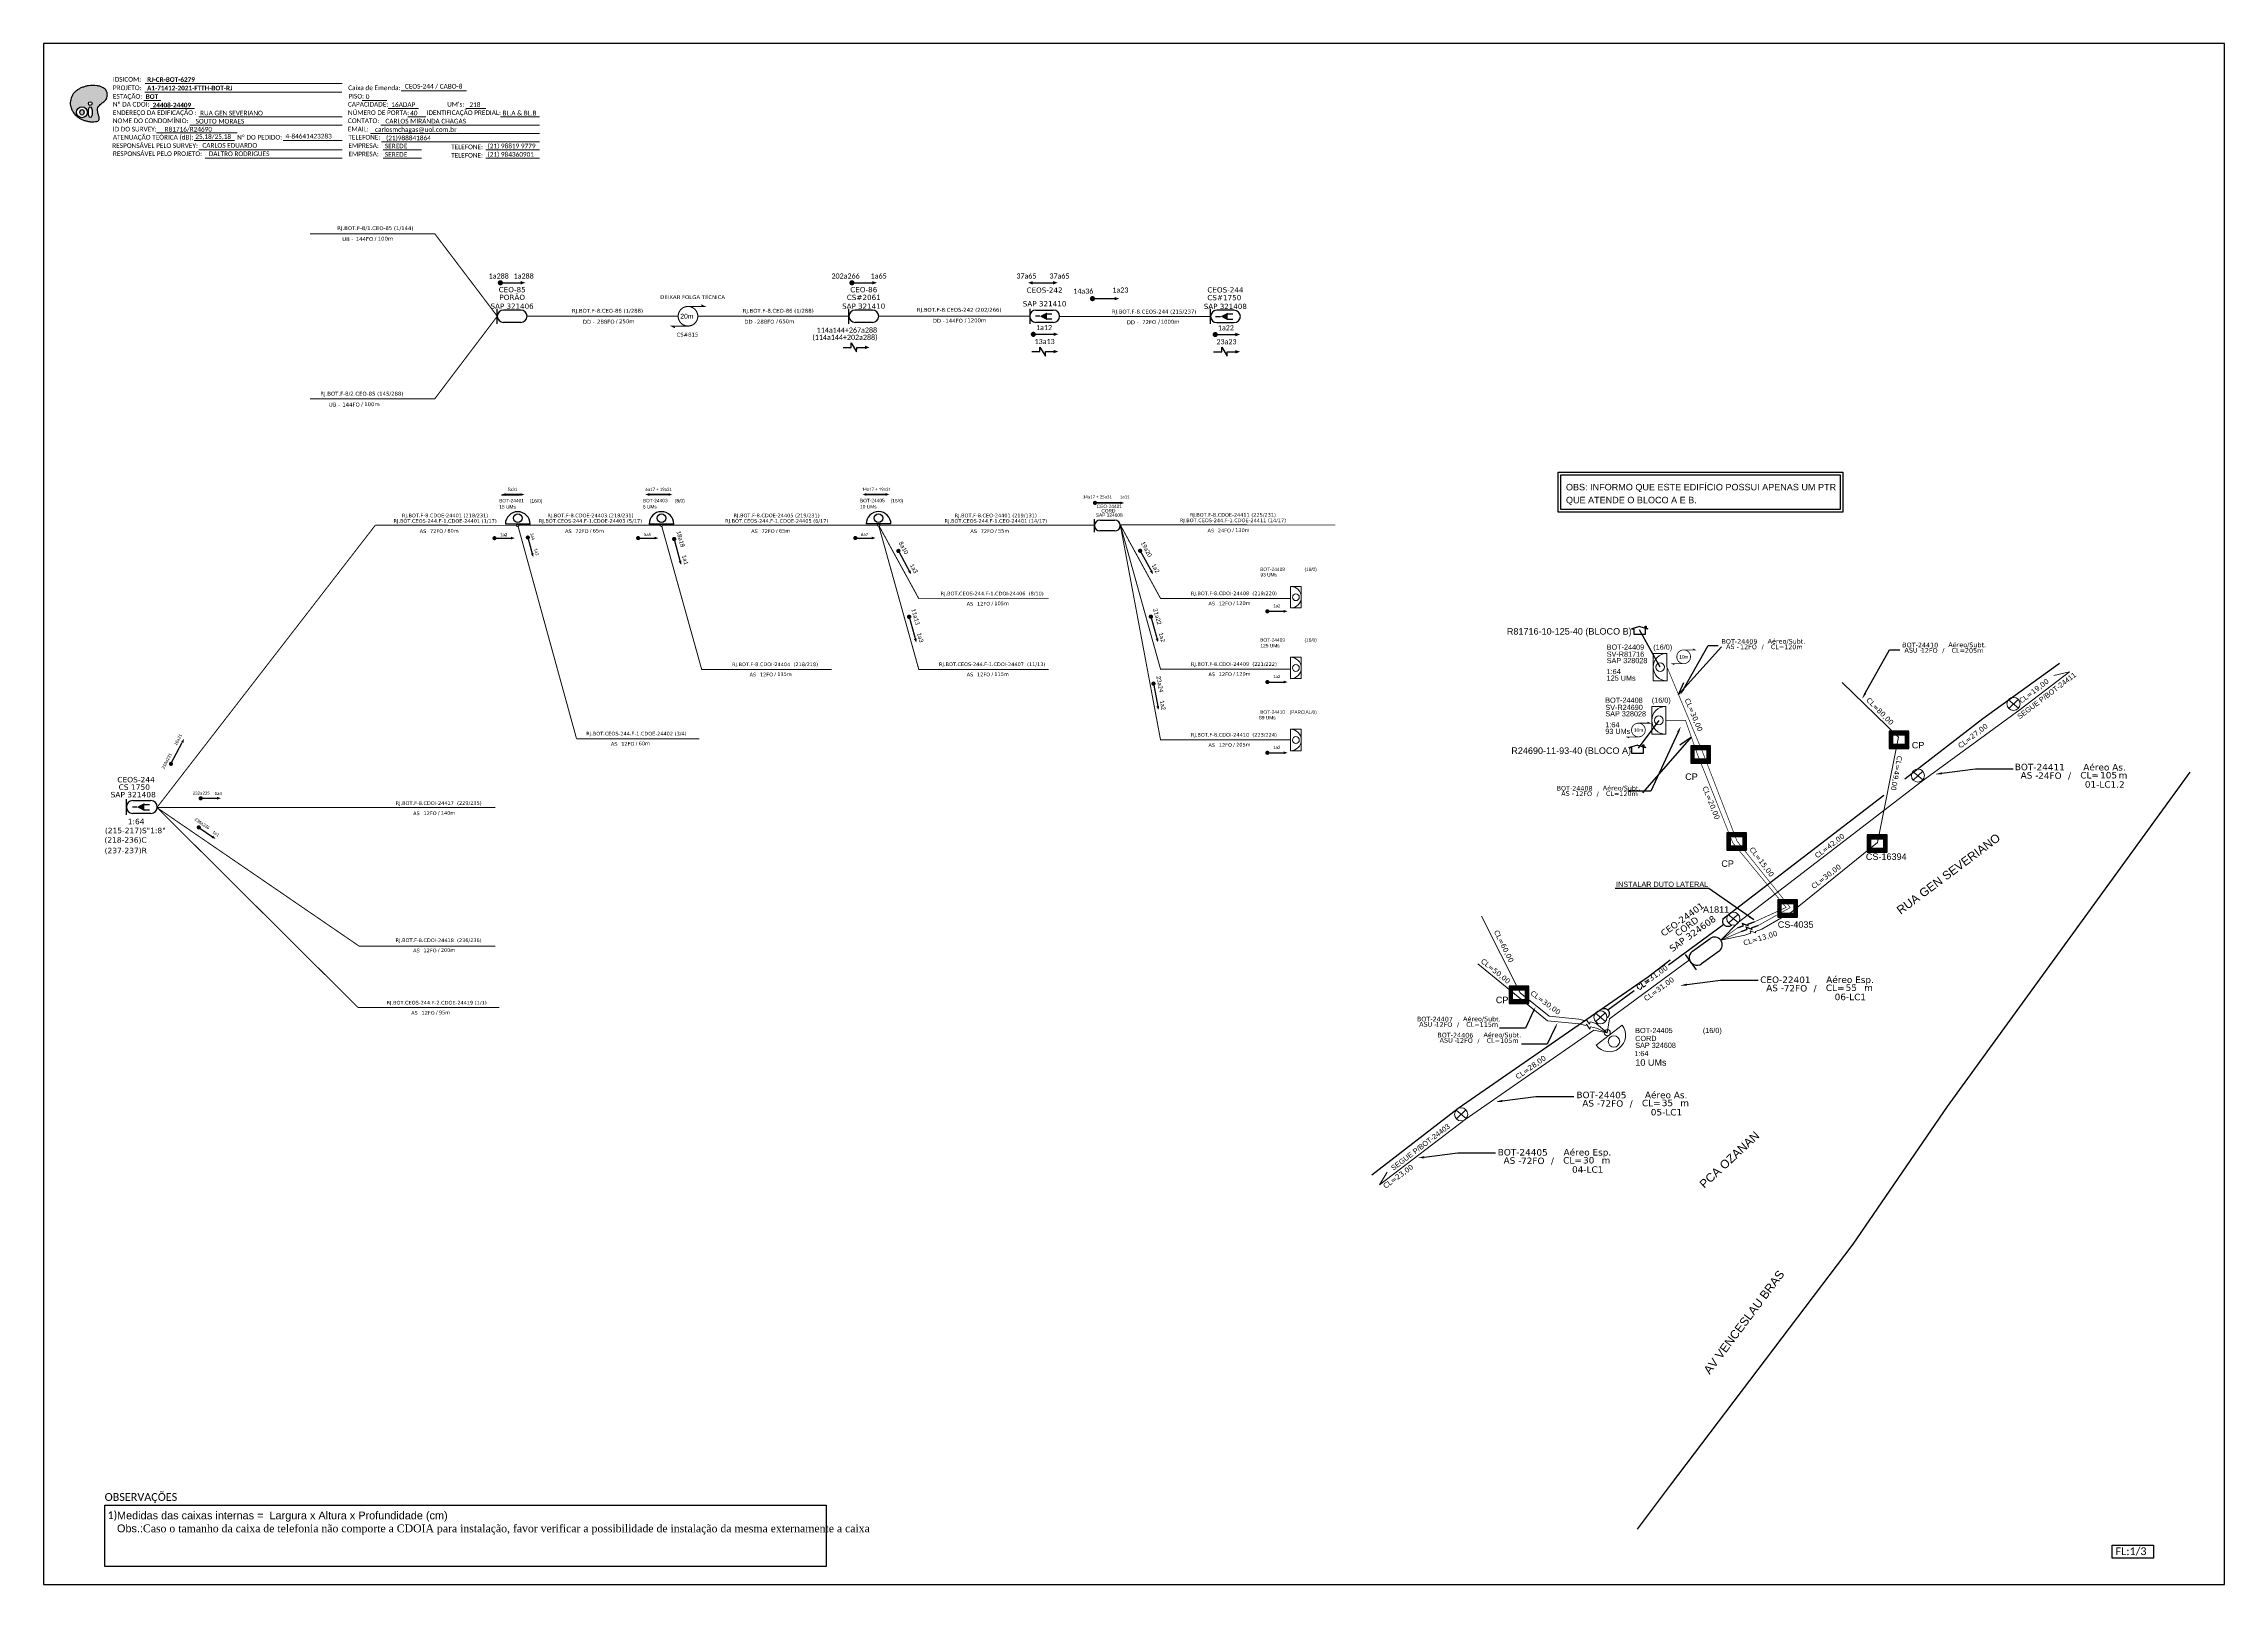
# Model space of a CAD drawing. Header units: millimetres. Extents: x -1286 to 1358, y -500 to 94.
# Drawn here: x -1286 to -445, y -500 to 94 of the extents above; entities that cross this region are included whole.
import ezdxf
from ezdxf import colors
from ezdxf.entities.mleader import LeaderData, LeaderLine
from ezdxf.enums import TextEntityAlignment as Align
from ezdxf.math import Vec2, Vec3

# ---------------------------------------------------------------- set-up
doc = ezdxf.new("R2010")
doc.units = ezdxf.units.MM
doc.linetypes.add('PHANTOM2', pattern=[1.25, 0.625, -0.125, 0.125, -0.125, 0.125, -0.125])
for name, color, linetype in [('10.1-Caixas Subterrâneas', 5, 'Continuous'), ('20.4-CEOS', 1, 'Continuous'), ('20.5-CABO AÉREO', 1, 'Continuous'), ('20.5-CEO', 1, 'Continuous'), ('CAP a instalar', 1, 'Continuous'), ('CAP_A_INSTALAR', 1, 'Continuous'), ('CD a instalar', 1, 'Continuous'), ('CELULAS_GPON', 7, 'Continuous'), ('DUTO LATERAL', 7, 'Continuous'), ('Folga', 1, 'Continuous'), ('label_cabos', 7, 'Continuous'), ('Legenda', 1, 'Continuous'), ('locais', 7, 'Continuous'), ('locais legendas', 7, 'Continuous'), ('QUADRA', 7, 'Continuous'), ('SETA', 7, 'Continuous'), ('Subida Lateral', 5, 'Continuous'), ('surveys', 7, 'Continuous'), ('surveys legendas', 7, 'Continuous'), ('texto', 255, 'Continuous')]:
    doc.layers.add(name, color=color, linetype=linetype)
for name, color, linetype, lineweight in [('10.4-Postes', 1, 'Continuous', 0), ("20.0-LEGENDA DOS CDO'S", 1, 'Continuous', 0), ('20.1-CDO_INTERIOR', 1, 'Continuous', 0), ('20.2-CDO_POSTE', 1, 'Continuous', 5), ('20.6-CORDOALHA_SUPORTE', 7, 'Continuous', 25), ('40.1-ETIQUETAS', 1, 'Continuous', 20), ('Segmento Logradouro Texto', 238, 'Continuous', 0)]:
    doc.layers.add(name, color=color, linetype=linetype, lineweight=lineweight)
doc.layers.add('EXTRA', color=50, linetype='Continuous', plot=False)
doc.styles.add('ARIAL', font='arial.ttf')
doc.styles.add('DIGICADE', font='arial.ttf')
doc.styles.add('ROMANS', font='romans.shx')
doc.styles.add('siredit', font='verdana.ttf')
doc.styles.add('WMF-Calibri0', font='calibri.ttf')
doc.styles.add('WMF-Calibri1', font='calibrib.ttf')
doc.linetypes.add('FENCELINE1', pattern='A,0.25,-0.1,[133,ltypeshp.shx,S=0.1,R=0,X=-0.1,Y=0],-0.1,1', length=1.45)
doc.dimstyles.get("Standard").update_dxf_attribs({"dimtxt": 0.18, "dimasz": 0.18, "dimexe": 0.18, "dimexo": 0.0625, "dimgap": 0.09, "dimtad": 0, "dimtih": 1, "dimtoh": 1, "dimdec": 4, "dimzin": 0, "dimdsep": 46, "dimtxsty": 'Standard', "dimcen": 0.09, "dimadec": 0, "dimazin": 0, "dimtfac": 1, "dimtdec": 4, "dimtofl": 0, "dimtmove": 0, "dimatfit": 3, "dimfxl": 0, "dimtolj": 1, "dimtzin": 0, "dimarcsym": 0})

# ---------------------------------------------------------------- blocks, each defined once
blk = doc.blocks.new('OI')
h = blk.add_hatch(color=40)
edge = h.paths.add_edge_path()
edge.add_spline(control_points=[(4.35, -0.67), (3.92, -0.99), (3.26, -1.5), (2.81, -2.59), (2.9, -3.5), (3.06, -4.27), (3.31, -4.85), (3.37, -5.39), (3.4, -5.88), (3.2, -6.4), (2.54, -6.61), (1.65, -6.63), (0.55, -6.67), (-0.56, -6.42), (-1.61, -6.14), (-2.77, -5.61), (-3.92, -4.77), (-4.89, -3.7), (-5.34, -2.65), (-5.6, -1.94), (-5.85, -0.96), (-5.71, 0.47), (-5.1, 2.02), (-4.14, 3.02), (-3.3, 3.61), (-2.37, 4.16), (-1.36, 4.44), (-0.56, 4.7), (0.79, 4.85), (2.24, 4.97), (3.79, 4.57), (4.67, 4.21), (5.44, 3.65), (5.76, 2.99), (6.03, 2.21), (6.01, 1.46), (5.72, 0.64), (5.31, 0.08), (4.88, -0.38), (4.51, -0.55), (4.35, -0.67)], knot_values=[0, 0, 0, 0, 1.60434, 2.417191, 3.427595, 4.282808, 4.776746, 5.304182, 5.888771, 6.258406, 6.858137, 7.79129, 8.986195, 10.124242, 11.187857, 12.242908, 13.953784, 15.414161, 16.515391, 17.349188, 17.675853, 19.552021, 21.515531, 22.568638, 23.63245, 24.621084, 25.782718, 26.745347, 27.142653, 29.870543, 31.004649, 31.921532, 32.709589, 33.801391, 34.042471, 35.192333, 35.971461, 36.628871, 37.254359, 37.836911, 37.836911, 37.836911, 37.836911], degree=3, periodic=0)
h.paths.add_polyline_path([(1.13, -0.87, -1), (-0.04, -0.87, -1)], flags=16)
edge = h.paths.add_edge_path(flags=16)
edge.add_ellipse((0.56, -3.59), major_axis=(-0.02, 1.71), ratio=0.361305, start_angle=0, end_angle=360)
h.paths.add_polyline_path([(-0.36, -3.62, -1), (-3.8, -3.62, -1)], flags=16)
edge = h.paths.add_edge_path(flags=0)
edge.add_ellipse((-2.08, -3.62), major_axis=(0, 0.885), ratio=0.758294, start_angle=0, end_angle=360)
at = {"color": 40}
for centre, radius in [((-2.08, -3.62), 1.72), ((0.54, -0.87), 0.587)]:
    blk.add_circle(centre, radius, dxfattribs=at)
blk.add_ellipse((-2.08, -3.62), major_axis=(0, 0.885), ratio=0.758294, start_param=-3.141592653589792, end_param=3.141592653589792, dxfattribs=at)
blk.add_ellipse((0.56, -3.59), major_axis=(-0.02, 1.71), ratio=0.361305, dxfattribs=at)
at = {"color": 40, "start_tangent": (-0.800898, -0.598801), "end_tangent": (-0.800898, -0.598801)}
blk.add_spline([(4.35, -0.67), (3.2, -1.78), (2.9, -2.54), (2.92, -3.55), (3.12, -4.38), (3.28, -4.85), (3.37, -5.37), (3.35, -5.95), (3.2, -6.29), (2.66, -6.55), (1.73, -6.63), (0.54, -6.62), (-0.58, -6.41), (-1.6, -6.11), (-2.56, -5.67), (-3.95, -4.67), (-4.89, -3.56), (-5.37, -2.56), (-5.64, -1.78), (-5.72, -1.46), (-5.63, 0.42), (-4.84, 2.22), (-4.13, 2.99), (-3.27, 3.62), (-2.4, 4.09), (-1.3, 4.47), (-0.37, 4.72), (0.02, 4.77), (2.75, 4.8), (3.85, 4.53), (4.69, 4.16), (5.31, 3.68), (5.85, 2.73), (5.93, 2.5), (5.94, 1.35), (5.67, 0.62), (5.29, 0.08), (4.84, -0.36), (4.35, -0.67)], degree=3, dxfattribs=at)
blk = doc.blocks.new('ETIQUETA_RS5F')
at = {"layer": '40.1-ETIQUETAS', "color": 0, "style": 'siredit'}
blk.add_text('/', height=1.5, dxfattribs=at).set_placement((1.58, -1.95), align=Align.MIDDLE_RIGHT)
for tag, p in [('ETIQUETA_R_SECUNDARIA', (1.21, 2.1)), ('ETIQUETA_R_PRIMARIA', (1.21, 4.1)), ('F_ATIVAS/F_MORTAS', (1.14, -4.24))]:
    blk.add_attdef(tag, text='', height=1.5, dxfattribs=at).set_placement(p, align=Align.MIDDLE_CENTER)
for tag, p in [('TIPO_CABO', (-6.58, -2.12)), ('CAP_CABO', (0.4, -2.09))]:
    blk.add_attdef(tag, text='', height=1.5, dxfattribs=at).set_placement(p, align=Align.MIDDLE_RIGHT)
for tag, p in [('FUSÃO_1', (0.85, -8.39)), ('FUSÃO_2', (0.85, -10.6)), ('FUSÃO_3', (0.85, -12.93)), ('FUSÃO_4', (0.85, -15.14)), ('FUSÃO_5', (0.85, -17.16))]:
    blk.add_attdef(tag, text='', height=1.5, dxfattribs=at).set_placement(p, align=Align.CENTER)
blk.add_attdef('METROS', text='', height=1.5, dxfattribs=at).set_placement((2.14, -1.95), align=Align.MIDDLE_LEFT)
blk = doc.blocks.new('CDOE-TEXTO PADRÃO')
at = {"layer": "20.0-LEGENDA DOS CDO'S", "color": 0, "style": 'ARIAL'}
for tag, p in [('CDO_N', (0.5, 7.4)), ('CORDOALHA', (0.5, 4.3)), ('SAP', (0.5, 1.7)), ('SPLITER_1', (0.6, -0.9)), ('SPLITER_2', (0.6, -3.5)), ('(XX-XX_F)S', (0.5, -8.3)), ('(XX-XX_L)S', (0.5, -10.8)), ('UMS', (0.5, -13.1))]:
    blk.add_attdef(tag, p, '', height=1.7, rotation=0.118, dxfattribs=at)
blk.add_attdef('FIBRAS_UTILIZADAS', text='', height=1.7, rotation=0.118, dxfattribs=at).set_placement((19.8, 7.4), align=Align.CENTER)
blk = doc.blocks.new('CDOI_INT')
at = {"layer": '20.1-CDO_INTERIOR', "color": 0, "lineweight": 18}
blk.add_lwpolyline([(4.25, -4.25), (4.25, 4.25), (0, 4.25), (0, -4.25)], close=True, dxfattribs=at)
blk.add_circle((2.12, 0), 1.36, dxfattribs=at)
blk.add_arc((0, 0), 4.25, 270, 90, dxfattribs=at)
at = {"layer": "20.0-LEGENDA DOS CDO'S", "color": 0, "style": 'ARIAL'}
for tag, p in [('CDO_N', (-0.08, 10.38)), ('SURVEY', (-0.08, 8.2)), ('SPLITER_1', (21.18, 10.38)), ('SPLITER_2', (21.19, 8.68)), ('SAP', (-0.08, 6.23)), ('1:XX', (5.94, -2.22)), ('UMS', (5.94, -4.24))]:
    blk.add_attdef(tag, p, '', height=1.36, dxfattribs=at)
blk.add_attdef('FIBRAS_UTILIZADAS', text='', height=1.36, dxfattribs=at).set_placement((15.34, 10.38), align=Align.CENTER)
blk = doc.blocks.new('POLE_POLE')
at = {"layer": '10.4-Postes', "color": 1, "linetype": 'PHANTOM2'}
for points in [[(-0.000008, 0.0000105), (0.0000076, -0.0000022)], [(0.0000072, 0.000011), (-0.0000076, -0.0000027)]]:
    blk.add_lwpolyline(points, dxfattribs=at)
at = {"layer": '10.4-Postes', "color": 1}
blk.add_circle((-0.0000002, 0.0000042), 0.0000101, dxfattribs=at)
blk = doc.blocks.new('*X70')
at = {"color": 0, "linetype": 'Continuous'}
for p, q in [((-1.25, 0.34099), (-0.49099, 1.1)), ((-1.25, 0.517767), (-0.667767, 1.1)), ((-1.25, 0.694544), (-0.844544, 1.1)), ((-1.25, 0.87132), (-1.02132, 1.1)), ((-1.25, 1.048097), (-1.198097, 1.1)), ((-1.25, 0.164214), (-0.8035, 0.610714)), ((-1.25, -0.012563), (-0.8035, 0.433937)), ((-1.25, -0.18934), (-0.8035, 0.25716)), ((-1.25, -0.366117), (-0.8035, 0.080383)), ((-0.789214, 0.625), (-0.314214, 1.1)), ((-0.612437, 0.625), (-0.137437, 1.1)), ((-0.43566, 0.625), (0.03934, 1.1)), ((-0.258883, 0.625), (0.216117, 1.1)), ((-0.082107, 0.625), (0.392893, 1.1)), ((0.09467, 0.625), (0.56967, 1.1)), ((0.271447, 0.625), (0.746447, 1.1)), ((0.448223, 0.625), (0.923223, 1.1)), ((0.625, 0.625), (1.1, 1.1)), ((0.801777, 0.625), (1.25, 1.073223)), ((0.8035, 0.449947), (1.25, 0.896447)), ((0.8035, 0.27317), (1.25, 0.71967)), ((0.8035, 0.096393), (1.25, 0.542893)), ((0.8035, -0.080383), (1.25, 0.366117)), ((0.8035, -0.25716), (1.25, 0.18934)), ((0.8035, -0.433937), (1.25, 0.012563)), ((-1.25, -0.542893), (-0.8035, -0.096393)), ((-1.25, -0.71967), (-0.8035, -0.27317)), ((-1.25, -0.896447), (-0.8035, -0.449947)), ((-1.25, -1.073223), (-0.801777, -0.625)), ((-1.1, -1.1), (-0.625, -0.625)), ((-0.923223, -1.1), (-0.448223, -0.625)), ((-0.746447, -1.1), (-0.271447, -0.625)), ((-0.56967, -1.1), (-0.09467, -0.625)), ((-0.392893, -1.1), (0.082107, -0.625)), ((-0.216117, -1.1), (0.258883, -0.625)), ((-0.03934, -1.1), (0.43566, -0.625)), ((0.137437, -1.1), (0.612437, -0.625)), ((0.314214, -1.1), (0.789214, -0.625)), ((0.49099, -1.1), (1.25, -0.34099)), ((0.667767, -1.1), (1.25, -0.517767)), ((0.8035, -0.610714), (1.25, -0.164214)), ((0.844544, -1.1), (1.25, -0.694544)), ((1.02132, -1.1), (1.25, -0.87132)), ((1.198097, -1.1), (1.25, -1.048097))]:
    blk.add_line(p, q, dxfattribs=at)
blk = doc.blocks.new('MANHOLE_MQ')
at = {"color": 0, "linetype": 'Continuous'}
for p, q in [((0.0000062, 0.0000057), (-0.0000063, 0.0000057)), ((-0.0000063, 0.0000057), (-0.0000063, -0.0000053)), ((-0.000004, 0.0000033), (0.000004, 0.0000033)), ((-0.000004, -0.0000029), (-0.000004, 0.0000033)), ((0.000004, 0.0000033), (0.000004, -0.0000029)), ((0.0000062, -0.0000053), (0.0000062, 0.0000057)), ((-0.0000063, -0.0000053), (0.0000062, -0.0000053)), ((0.000004, -0.0000029), (-0.000004, -0.0000029)), ((0.000004, -0.0000029), (0.000004, -0.0000029))]:
    blk.add_line(p, q, dxfattribs=at)
at = {"color": 0, "linetype": 'Continuous', "xscale": 5e-06, "yscale": 5e-06, "zscale": 1e-05}
blk.add_blockref('*X70', (0, 0.0000002), dxfattribs=at)
blk = doc.blocks.new('*U99')
at = {"color": 0}
blk.add_line((2.14, -0.58), (-2.1, -0.68), dxfattribs=at)
for centre, radius in [((0, 0.38), 0.733), ((0.03, -1.03), 0.393)]:
    blk.add_circle(centre, radius, dxfattribs=at)
blk.add_arc((0.02, -0.63), 2.12, 1.3782, 181.3782, dxfattribs=at)
blk = doc.blocks.new('Inst CDOE-16 CAIXA DIST OPT CDOE 48F_16D C_SPL_2_1_8')
at = {"layer": "20.0-LEGENDA DOS CDO'S", "color": 0}
for tag, p, style, flags in [('ID_ATIVIDADE', (0.12, 6.47), 'ARIAL', 3), ('FATOR', (7.92, 6.47), 'ARIAL', 1), ('QTDE', (0.1, -1.17), 'DIGICADE', 3)]:
    blk.add_attdef(tag, p, '', height=0.8, rotation=0.118, dxfattribs=dict(at, style=style, flags=flags))
at = {"layer": "20.0-LEGENDA DOS CDO'S", "color": 0, "style": 'ARIAL'}
for tag, p, height in [('SAP', (0.12, 2.96), 0.8), ('CORDOALHA', (0.12, 4.02), 0.8), ('FID', (0.12, 5.25), 0.8), ('1:XX', (-0.01, 1.7), 0.8), ('UMS', (0.14, 0.22), 1)]:
    blk.add_attdef(tag, p, '', height=height, rotation=0.118, dxfattribs=at)
blk.add_attdef('FIBRAS_UTILIZADAS', text='', height=0.8, rotation=0.118, dxfattribs=at).set_placement((13.48, 5.26), align=Align.CENTER)
blk = doc.blocks.new('SURVEY_SURVEY')
for p, q in [((0, 0.0000127), (-0.0000126, 0.000009)), ((-0.0000126, 0.000009), (-0.0000086, 0.000009)), ((-0.0000086, 0), (-0.0000086, 0.000009)), ((0.0000086, 0), (-0.0000086, 0)), ((0, 0.0000127), (0.0000126, 0.000009)), ((0.0000084, 0.0000132), (0.0000098, 0.0000132)), ((0.0000084, 0.0000103), (0.0000084, 0.0000132)), ((0.0000126, 0.000009), (0.0000086, 0.000009)), ((0.0000086, 0.000009), (0.0000086, 0)), ((0.0000098, 0.0000132), (0.0000098, 0.0000099))]:
    blk.add_line(p, q)
blk = doc.blocks.new('Inst CORD ALUMINIO 4.8 MM 3F')
at = {"layer": '20.6-CORDOALHA_SUPORTE', "color": 0, "lineweight": 0, "style": 'ROMANS'}
for tag, p, flags in [('FATOR', (-5.2, -4.44), 3), ('ID_ATIVIDADE', (-5.2, -6.67), 3), ('FID', (-5.2, -8.9), 1)]:
    blk.add_attdef(tag, p, '', height=1, dxfattribs=dict(at, flags=flags))
blk.add_attdef('LANCE', text='', height=1, dxfattribs=at).set_placement((-0.54, -2.21), align=Align.RIGHT)
at = {"layer": '20.6-CORDOALHA_SUPORTE', "color": 0, "style": 'siredit'}
blk.add_attdef('QTDE', (-0.54, -2.21), '', height=1, rotation=359.69, dxfattribs=at)
blk = doc.blocks.new('Inst CB ESP CFOA-SM-AS-80-TS-72')
at = {"layer": 'label_cabos', "color": 0, "style": 'siredit'}
for tag, flags, p in [('ID_ATIVIDADE', 3, (1.31, 2.67)), ('FATOR', 1, (11.56, 2.55))]:
    blk.add_attdef(tag, text='', height=0.8, rotation=359.69, dxfattribs=dict(at, flags=flags)).set_placement(p, align=Align.MIDDLE_CENTER)
for tag, p in [('TIPO_CABO', (1.76, 0)), ('DESTINO_CABO', (3.13, 1.26)), ('CABO', (4.69, -0.05)), ('/', (7.71, -0.05)), ('LANCE', (10.81, 0)), ('TIPO_CABO', (13.11, 1.24)), ('UND', (15.96, 0)), ('FID', (13.15, -1.41))]:
    blk.add_attdef(tag, text='', height=0.8, rotation=359.69, dxfattribs=at).set_placement(p, align=Align.MIDDLE_CENTER)
blk.add_attdef('QTDE', (12.43, -0.47), '', height=0.8, rotation=359.69, dxfattribs=at)
blk = doc.blocks.new('Inst CB AS CFOA-SM-AS-80-TS-72')
at = {"layer": 'label_cabos', "color": 0, "style": 'siredit'}
for tag, flags, p in [('ID_ATIVIDADE', 3, (1.31, 2.67)), ('FATOR', 1, (11.56, 2.55))]:
    blk.add_attdef(tag, text='', height=1, rotation=359.69, dxfattribs=dict(at, flags=flags)).set_placement(p, align=Align.MIDDLE_CENTER)
for tag, p in [('TIPO_CABO', (1.76, 0)), ('DESTINO_CABO', (3.13, 1.26)), ('CABO', (4.69, -0.05)), ('/', (7.71, -0.05)), ('LANCE', (10.81, 0)), ('TIPO_CABO', (13.11, 1.24)), ('UND', (15.96, 0)), ('FID', (13.15, -1.41))]:
    blk.add_attdef(tag, text='', height=1, rotation=359.69, dxfattribs=at).set_placement(p, align=Align.MIDDLE_CENTER)
blk.add_attdef('QTDE', (12.43, -0.47), '', height=1, rotation=359.69, dxfattribs=at)
blk = doc.blocks.new('LEGENDA DOS CABOS')
at = {"layer": 'EXTRA', "color": 0, "style": 'siredit'}
for tag, p in [('ID', (4.6, 0.97)), ('XX', (9.03, 0.97))]:
    blk.add_attdef(tag, text='', height=0.48, rotation=359.69, dxfattribs=at).set_placement(p, align=Align.MIDDLE_CENTER)
at = {"layer": 'Legenda', "color": 0, "style": 'siredit'}
for tag, p in [('TIPO_CABO', (1.31, 0)), ('CABO', (4.69, -0.05)), ('/', (6.81, -0.05)), ('METROS', (10.03, -0.05))]:
    blk.add_attdef(tag, text='', height=0.8, rotation=359.69, dxfattribs=at).set_placement(p, align=Align.MIDDLE_CENTER)
blk = doc.blocks.new('Inst CB AS CFOA-SM-AS-80-TS-24')
at = {"layer": 'label_cabos', "color": 0, "style": 'siredit'}
for tag, flags, p in [('ID_ATIVIDADE', 3, (1.31, 2.67)), ('FATOR', 1, (11.56, 2.55))]:
    blk.add_attdef(tag, text='', height=1, rotation=359.69, dxfattribs=dict(at, flags=flags)).set_placement(p, align=Align.MIDDLE_CENTER)
for tag, p in [('TIPO_CABO', (1.76, 0)), ('DESTINO_CABO', (3.13, 1.26)), ('CABO', (4.69, -0.05)), ('/', (7.71, -0.05)), ('LANCE', (10.81, 0)), ('TIPO_CABO', (13.11, 1.24)), ('UND', (15.96, 0)), ('FID', (13.15, -1.41))]:
    blk.add_attdef(tag, text='', height=1, rotation=359.69, dxfattribs=at).set_placement(p, align=Align.MIDDLE_CENTER)
blk.add_attdef('QTDE', (12.43, -0.47), '', height=1, rotation=359.69, dxfattribs=at)
blk = doc.blocks.new('A$C07E14978')
at = {"layer": 'Folga', "color": 0, "const_width": 0.137}
for points in [[(2.23, 0.28), (0.03, 0.28), (0.47, 0.06)], [(2.23, 2.92), (4.42, 2.92), (3.98, 3.13)]]:
    blk.add_lwpolyline(points, dxfattribs=at)
at = {"layer": 'Folga', "color": 0, "const_width": 0.146}
blk.add_lwpolyline([(2.23, 2.92, 1.000012), (2.23, 0.28, 0.999978)], format="xyb", close=True, dxfattribs=at)
at = {"layer": 'Folga', "color": 0}
blk.add_text('10m', height=0.659, dxfattribs=at).set_placement((1.38, 1.27))

msp = doc.modelspace()

# ---------------------------------------------------------------- linework, layer by layer
at = {"color": 0}
for p, q in [((-1262.5, -469.23), (-984.25, -469.23)), ((-1262.5, -492.93), (-1262.5, -469.23)), ((-984.25, -469.23), (-984.25, -492.93)), ((-984.25, -492.93), (-1262.5, -492.93))]:
    msp.add_line(p, q, dxfattribs=at)
msp.add_lwpolyline([(-1286.07, -499.81), (-445.07, -499.81), (-445.07, 94.19), (-1286.07, 94.19)], close=True)
at = {"color": 7, "lineweight": 0}
for points in [[(-1246.94, 78.79), (-1170.96, 78.79)], [(-1148.15, 76.01), (-1123.01, 76.01)], [(-1247.47, 72.24), (-1240.92, 72.24)], [(-1246.97, 75.52), (-1171.01, 75.52)], [(-1244.81, 69.17), (-1227.84, 69.17)], [(-1163.19, 72.28), (-1153.71, 72.28)], [(-1153.14, 69.17), (-1141.52, 69.17)], [(-1123.2, 69.17), (-1115.53, 69.17)], [(-1242.49, 59.75), (-1211.44, 59.75)], [(-1229.65, 62.82), (-1170.98, 62.82)], [(-1226.24, 65.93), (-1170.98, 65.93)], [(-1160.06, 59.58), (-1094.8, 59.58)], [(-1156.02, 62.82), (-1094.8, 62.82)], [(-1145.56, 65.93), (-1138.61, 65.93)], [(-1109.86, 65.93), (-1094.82, 65.93)], [(-1227.96, 56.79), (-1212.45, 56.79)], [(-1226.24, 53.23), (-1170.98, 53.23)], [(-1193.73, 56.79), (-1170.96, 56.79)], [(-1155.78, 56.34), (-1094.8, 56.34)], [(-1155.17, 53.23), (-1140.37, 53.23)], [(-1115.57, 53.23), (-1094.8, 53.23)], [(-1223.75, 49.99), (-1170.98, 49.99)], [(-1155.17, 49.99), (-1140.37, 49.99)], [(-1115.57, 49.99), (-1094.8, 49.99)]]:
    msp.add_lwpolyline(points, dxfattribs=at)
at = {"color": 7}
for points, const_width in [([(-1110.42, 1.99, 1), (-1109.43, 1.99, 1)], 0.99), ([(-974.84, 1.99, 1), (-973.85, 1.99, 1)], 0.99), ([(-1037.57, -7.13, 1.000012), (-1037.57, -14.69, 0.999978)], 0.42), ([(-882.08, -4.12, 1), (-881.09, -4.12, 1)], 0.99), ([(-904.88, -17.88, 1), (-903.89, -17.88, 1)], 0.99), ([(-834.75, -17.96, 1), (-833.76, -17.96, 1)], 0.99), ([(-881.01, -82.85, 1), (-880.21, -82.85, 1)], 0.802), ([(-1112.59, -96.46, 1), (-1111.79, -96.46, 1)], 0.802), ([(-1099.44, -95.81, 1), (-1099.23, -96.58, 1)], 0.802), ([(-1057.19, -96.44, 1), (-1056.39, -96.44, 1)], 0.802), ([(-1043, -96.4, 1), (-1042.78, -97.2, 1)], 0.824), ([(-973.45, -96.41, 1), (-972.65, -96.41, 1)], 0.802), ([(-956.55, -101, 1), (-956.32, -101.79, 1)], 0.824), ([(-863.41, -100.96, 1), (-863.01, -101.68, 1)], 0.824), ([(-952.39, -126.38, 1), (-952.17, -127.18, 1)], 0.824), ([(-859.17, -126.32, 1), (-858.94, -127.11, 1)], 0.824), ([(-814.54, -124.66, 1), (-813.74, -124.66, 1)], 0.801), ([(-814.54, -151.94, 1), (-813.74, -151.94, 1)], 0.801), ([(-858.13, -152.14, 1), (-857.97, -152.95, 1)], 0.824), ([(-814.54, -179.21, 1), (-813.74, -179.21, 1)], 0.801)]:
    msp.add_lwpolyline(points, format="xyb", close=True, dxfattribs=dict(at, const_width=const_width))
at = {"color": 7, "const_width": 0.394}
for points in [[(-1037.57, -7.13), (-1031.27, -7.13), (-1032.53, -6.5)], [(-1037.57, -14.69), (-1043.87, -14.69), (-1042.61, -15.32)]]:
    msp.add_lwpolyline(points, dxfattribs=at)
at = {"color": 7}
for points in [[(-974.61, -22.92), (-974.61, -21.17), (-972.52, -24.67), (-972.51, -22.92)], [(-901.83, -24.52), (-901.83, -22.77), (-899.74, -26.27), (-899.74, -24.52)], [(-831.7, -24.6), (-831.7, -22.85), (-829.61, -26.35), (-829.6, -24.6)]]:
    msp.add_lwpolyline(points, dxfattribs=at)
at = {"color": 0}
for points in [[(-701.95, -71), (-592.21, -71), (-592.21, -86.4), (-701.95, -86.4)], [(-700.95, -72), (-593.21, -72), (-593.21, -85.4), (-700.95, -85.4)]]:
    msp.add_lwpolyline(points, close=True, dxfattribs=at)
at = {"color": 4}
for points in [[(-662.67, -146.18), (-670.68, -131.8)], [(-663.18, -166.71), (-671.2, -177.48)]]:
    msp.add_lwpolyline(points, dxfattribs=at)
at = {"color": 0}
for points in [[(-639.06, -138.38), (-655.57, -156.79), (-653.57, -152.11)], [(-669.3, -194.68), (-650.62, -173.2), (-655.13, -176.22)]]:
    msp.add_lwpolyline(points, dxfattribs=at)
at = {"const_width": 0.802}
for points in [[(-1237.14, -183.84, 1), (-1236.77, -183.13, 1)], [(-1225.9, -196.74, 1), (-1225.1, -196.74, 1)], [(-1226.55, -207.76, 1), (-1225.89, -208.21, 1)]]:
    msp.add_lwpolyline(points, format="xyb", close=True, dxfattribs=at)
at = {"color": 0, "ltscale": 3}
for points in [[(-635.02, -245.56, -1.125576), (-637.66, -242.59)], [(-685.78, -278.4, -1.125576), (-683.14, -281.37)]]:
    msp.add_lwpolyline(points, format="xyb", dxfattribs=at)
for points in [[(-638.13, -245.41), (-659.42, -261.14)], [(-672.67, -270.93), (-682.79, -278.4)]]:
    msp.add_lwpolyline(points, dxfattribs=at)
at = {"color": 7}
msp.add_lwpolyline([(-488.37, -484.64), (-472.44, -484.64), (-472.44, -489.7), (-488.37, -489.7)], close=True, dxfattribs=at)
at = {"layer": "20.0-LEGENDA DOS CDO'S", "color": 7}
for points in [[(-632.4, -244.55), (-561.98, -190.46), (-523.88, -162.46), (-504.81, -147.96), (-510.82, -149.38)], [(-639.25, -251.48), (-632.4, -244.55)], [(-629.99, -249.54), (-627.75, -248.73), (-628, -247.85), (-625.87, -248.64), (-625.93, -248.11), (-623.44, -247.21)]]:
    msp.add_lwpolyline(points, dxfattribs=at)
at = {"layer": "20.0-LEGENDA DOS CDO'S", "color": 7, "linetype": 'FENCELINE1', "ltscale": 6}
for points in [[(-611.9, -240.48), (-578.9, -213.75), (-570.74, -173.24), (-592.53, -152.05)], [(-694.06, -281.86), (-705.51, -280.76), (-716.63, -271.7), (-731.62, -242.13)], [(-611.9, -240.48), (-623.44, -247.21)], [(-639.25, -251.48), (-629.99, -249.54)], [(-693.92, -283.7), (-706.12, -282.53), (-732.98, -260.62)], [(-682.17, -281.81), (-651.34, -259.03)], [(-687.32, -283.57), (-689.63, -282.99), (-689.92, -283.86), (-691.25, -282.02), (-691.49, -282.5), (-694.06, -281.86)], [(-687.18, -285.41), (-689.49, -284.83), (-689.77, -285.7), (-691.1, -283.86), (-691.35, -284.34), (-693.92, -283.7)], [(-687.32, -283.57), (-683.06, -287.15)], [(-687.18, -285.41), (-683.06, -287.15)], [(-683.06, -287.15), (-682.17, -281.81)], [(-688.19, -286.17), (-737.82, -320.6), (-770.93, -345.77), (-767.92, -340.83)], [(-683.06, -287.15), (-688.19, -286.17)]]:
    msp.add_lwpolyline(points, dxfattribs=at)
at = {"layer": '20.1-CDO_INTERIOR', "color": 1, "lineweight": 18}
for points in [[(-801.08, -123.36), (-801.08, -115.09), (-805.21, -115.09), (-805.21, -123.36)], [(-801.08, -150.63), (-801.08, -142.36), (-805.21, -142.36), (-805.21, -150.63)], [(-665.32, -151.5), (-665.33, -140.87), (-660.02, -140.87), (-660.01, -151.5)], [(-665.84, -172.02), (-665.84, -161.39), (-660.53, -161.39), (-660.53, -172.02)]]:
    msp.add_lwpolyline(points, close=True, dxfattribs=at)
for centre, radius in [((-803.14, -119.22), 1.32), ((-803.14, -146.5), 1.32), ((-662.67, -146.18), 1.7), ((-663.18, -166.71), 1.7)]:
    msp.add_circle(centre, radius, dxfattribs=at)
for centre, radius, start, end in [((-805.21, -119.22), 4.14, 270, 90), ((-805.21, -146.5), 4.14, 270, 90), ((-660.01, -146.18), 5.31, 90.02759, 270.02759), ((-660.53, -166.7), 5.31, 90.02759, 270.02759)]:
    msp.add_arc(centre, radius, start, end, dxfattribs=at)
at = {"layer": '20.4-CEOS', "color": 7}
for p, q in [((-1102, -8.52), (-1108.71, -8.52)), ((-1102, -13.3), (-1108.71, -13.3)), ((-966.42, -8.52), (-973.13, -8.52)), ((-966.42, -13.3), (-973.13, -13.3)), ((-826.95, -8.6), (-833.66, -8.6)), ((-826.95, -13.39), (-833.66, -13.39)), ((-1251.66, -197.64), (-1244.7, -197.64)), ((-1244.7, -202.6), (-1251.66, -202.6))]:
    msp.add_line(p, q, dxfattribs=at)
at = {"layer": '20.4-CEOS', "color": 5}
for p, q in [((-880.8, -94.11), (-880.8, -89.13)), ((-878.73, -89.56), (-872.94, -89.56)), ((-872.94, -93.69), (-878.73, -93.69))]:
    msp.add_line(p, q, dxfattribs=at)
at = {"layer": '20.4-CEOS', "color": 7}
for points in [[(-1111.11, -13.79), (-1111.11, -8.02)], [(-975.53, -13.79), (-975.53, -8.02)], [(-836.05, -13.88), (-836.05, -8.11)], [(-901.9, -10.91), (-903.51, -10.91)], [(-899.25, -9.96), (-897.21, -9.96)], [(-899.25, -11.95), (-897.21, -11.95)], [(-834.2, -10.99), (-832.16, -10.99)], [(-829.51, -10.04), (-827.47, -10.04)], [(-829.51, -12.03), (-827.47, -12.03)], [(-1254.14, -203.11), (-1254.14, -197.13)], [(-1250.1, -200.12), (-1251.77, -200.12)], [(-1247.36, -199.13), (-1245.24, -199.13)], [(-1247.36, -201.2), (-1245.24, -201.2)]]:
    msp.add_lwpolyline(points, dxfattribs=at)
for points in [[(-901.9, -10.91, 0, 2.95, 0), (-899.13, -10.91, 2.95, 2.95, 0)], [(-832.16, -10.99, 0, 2.95, 0), (-829.39, -10.99, 2.95, 2.95, 0)], [(-1250.1, -200.12, 0, 3.06, 0), (-1247.23, -200.12, 3.06, 3.06, 0)]]:
    msp.add_lwpolyline(points, format="xyseb", dxfattribs=at)
for centre, radius, start, end in [((-1108.71, -10.91), 2.39, 90, 270), ((-1102, -10.91), 2.39, 270, 90), ((-973.13, -10.91), 2.39, 90, 270), ((-966.42, -10.91), 2.39, 270, 90), ((-833.66, -10.99), 2.39, 90, 270), ((-826.95, -10.99), 2.39, 270, 90), ((-1251.66, -200.12), 2.48, 90, 270), ((-1244.7, -200.12), 2.48, 270, 90)]:
    msp.add_arc(centre, radius, start, end, dxfattribs=at)
at = {"layer": '20.4-CEOS', "color": 5}
for centre, start, end in [((-878.73, -91.62), 90, 270), ((-872.94, -91.62), 270, 90)]:
    msp.add_arc(centre, 2.07, start, end, dxfattribs=at)
at = {"layer": '20.5-CABO AÉREO', "color": 7, "ltscale": 50, "const_width": 0.4}
for points in [[(-1183.32, 20.92), (-1135.24, 20.92), (-1111.11, -10.91)], [(-1183.32, -42.74), (-1135.24, -42.74), (-1111.11, -10.91)], [(-1099.61, -10.91), (-1041.35, -10.91)]]:
    msp.add_lwpolyline(points, dxfattribs=at)
at = {"layer": '20.5-CEO', "color": 7}
for p, q in [((-903.4, -8.52), (-896.69, -8.52)), ((-896.69, -13.3), (-903.4, -13.3))]:
    msp.add_line(p, q, dxfattribs=at)
at = {"layer": '20.5-CEO', "color": 5}
for p, q in [((-650.23, -255.72), (-643.43, -250.81)), ((-639.93, -255.65), (-646.73, -260.57))]:
    msp.add_line(p, q, dxfattribs=at)
at = {"layer": '20.5-CEO', "color": 7}
msp.add_lwpolyline([(-905.8, -8.02), (-905.8, -13.79)], dxfattribs=at)
at = {"layer": '20.5-CEO', "color": 5}
msp.add_lwpolyline([(-653.02, -256.98), (-648.79, -262.82)], dxfattribs=at)
at = {"layer": '20.5-CEO', "color": 7}
for centre, start, end in [((-903.4, -10.91), 90, 270), ((-896.69, -10.91), 270, 90)]:
    msp.add_arc(centre, 2.39, start, end, dxfattribs=at)
at = {"layer": '20.5-CEO', "color": 5}
for centre, start, end in [((-641.68, -253.23), 305.8702, 125.8702), ((-648.48, -258.15), 125.8702, 305.8702)]:
    msp.add_arc(centre, 2.99, start, end, dxfattribs=at)
at = {"layer": '40.1-ETIQUETAS', "color": 7, "const_width": 0.4}
for points in [[(-1033.79, -10.91), (-975.53, -10.91)], [(-964.03, -10.91), (-905.8, -10.91)], [(-894.28, -10.99), (-836.05, -10.99)]]:
    msp.add_lwpolyline(points, dxfattribs=at)
at = {"layer": 'CAP a instalar', "color": 7, "linetype": 'FENCELINE1', "ltscale": 5, "const_width": 0.374}
for points in [[(-1242.22, -200.12), (-1158.17, -91.5)], [(-1158.17, -91.5), (-1103.65, -91.52)], [(-1102.76, -91.48), (-1048.24, -91.5)], [(-1047.36, -91.46), (-964.5, -91.48)], [(-963.62, -91.44), (-880.77, -91.46)], [(-870.84, -91.37), (-787.98, -91.39)], [(-1080.55, -173.77), (-1033.22, -173.77)], [(-1242.22, -200.44), (-1164.84, -277.38)], [(-1164.84, -277.38), (-1110.32, -277.36)]]:
    msp.add_lwpolyline(points, dxfattribs=at)
at = {"layer": 'CAP a instalar', "color": 7, "linetype": 'FENCELINE1', "ltscale": 5.3, "const_width": 0.374}
msp.add_lwpolyline([(-1080.55, -173.77), (-1103.09, -91.91)], dxfattribs=at)
at = {"layer": 'CAP_A_INSTALAR', "linetype": 'FENCELINE1', "ltscale": 6, "const_width": 0.25}
msp.add_lwpolyline([(-612.51, -238.84), (-633.03, -213.22), (-645.99, -179.68), (-660.01, -146.18)], dxfattribs=at)
at = {"layer": 'CAP_A_INSTALAR', "linetype": 'FENCELINE1', "ltscale": 6}
msp.add_lwpolyline([(-626.34, -244.41, 0.25, 0.25, 0), (-614.09, -238.85, 0.25, 0.25, 0), (-634.64, -213.92, 0.25, 0.25, 0), (-648.33, -179.69, 0.25, 0.25, 0), (-652.9, -166.7, 0.25, 0.25, 0), (-660.53, -166.7, 0.25, 0.25, 0)], format="xyseb", dxfattribs=at)
at = {"layer": 'CAP_A_INSTALAR', "linetype": 'FENCELINE1', "ltscale": 2, "const_width": 0.25}
for points in [[(-624.89, -245.81), (-612.83, -239.08), (-612.51, -238.84)], [(-639.25, -251.48), (-631.44, -248.14)], [(-639.23, -251.45), (-632.89, -246.74)]]:
    msp.add_lwpolyline(points, dxfattribs=at)
at = {"layer": 'CD a instalar', "color": 7, "linetype": 'FENCELINE1', "ltscale": 5, "const_width": 0.374}
for points in [[(-982.17, -147.09), (-1032.28, -147.09), (-1047.68, -91.89)], [(-898.44, -147.07), (-948.55, -147.07), (-963.95, -91.87)], [(-898.44, -119.79), (-948.55, -119.79), (-963.85, -91.83)], [(-805.21, -174.27), (-855.32, -174.27), (-870.84, -91.38)], [(-1111.91, -200.28), (-1242.23, -200.28)], [(-1111.91, -253.73), (-1164.4, -253.73), (-1242.22, -200.44)]]:
    msp.add_lwpolyline(points, dxfattribs=at)
at = {"layer": 'CD a instalar', "linetype": 'FENCELINE1', "ltscale": 5, "const_width": 0.374}
msp.add_lwpolyline([(-805.21, -147), (-855.32, -147), (-870.84, -91.38)], dxfattribs=at)
at = {"layer": 'CD a instalar', "color": 1, "linetype": 'FENCELINE1', "ltscale": 5, "const_width": 0.374}
msp.add_lwpolyline([(-805.21, -119.72), (-855.32, -119.72), (-870.84, -91.37)], dxfattribs=at)
at = {"layer": 'label_cabos', "color": 7}
for p, q in [((-1098.44, -91.04), (-1107.98, -91.04)), ((-1043.03, -91.02), (-1052.57, -91.02)), ((-959.29, -91), (-968.84, -91))]:
    msp.add_line(p, q, dxfattribs=at)
for centre, radius in [((-1103.21, -88.78), 1.65), ((-1103.21, -91.48), 0.442), ((-1047.8, -88.76), 1.65), ((-1047.8, -91.46), 0.442), ((-964.07, -88.73), 1.65), ((-964.06, -91.44), 0.442)]:
    msp.add_circle(centre, radius, dxfattribs=at)
for centre in [(-1103.21, -91.04), (-1047.8, -91.02), (-964.07, -91)]:
    msp.add_arc(centre, 4.77, 0, 180, dxfattribs=at)
at = {"layer": 'QUADRA', "color": 4}
for points in [[(-568.35, -189.24), (-538.28, -166.04), (-508.66, -144.71)], [(-458.33, -186.71), (-552, -315.56), (-588.32, -368.65), (-658.77, -461.59), (-671.57, -478.54)], [(-638.6, -243.41), (-576.46, -195.49)], [(-773.9, -341.97), (-740.53, -316.24), (-667.1, -265.39), (-658.83, -259.01)]]:
    msp.add_lwpolyline(points, dxfattribs=at)
at = {"layer": 'SETA', "color": 7}
for points in [[(-1109.92, 1.99), (-1101.41, 1.99)], [(-974.34, 1.99), (-965.83, 1.99)], [(-904.61, 1.99), (-896.1, 1.99)], [(-881.58, -4.12), (-873.07, -4.12)], [(-977.77, -22.92), (-974.61, -22.92)], [(-972.51, -22.92), (-969.35, -22.92)], [(-904.99, -24.52), (-901.83, -24.52)], [(-904.39, -17.88), (-895.88, -17.88)], [(-899.74, -24.52), (-896.58, -24.52)], [(-834.86, -24.6), (-831.7, -24.6)], [(-834.26, -17.96), (-825.74, -17.96)], [(-829.6, -24.6), (-826.44, -24.6)], [(-1109.49, -79.7), (-1102.6, -79.7)], [(-1108.49, -79.66), (-1101.6, -79.66)], [(-1101.6, -79.66), (-1108.49, -79.66)], [(-1053.09, -79.64), (-1044.52, -79.64)], [(-1044.52, -79.64), (-1053.09, -79.64)], [(-969.35, -79.62), (-960.78, -79.62)], [(-960.78, -79.62), (-969.35, -79.62)], [(-880.77, -82.89), (-870.24, -82.89)], [(-870.24, -82.89), (-880.77, -82.89)], [(-1112.19, -96.46), (-1105.3, -96.46)], [(-1099.34, -96.19), (-1097.5, -102.84)], [(-1056.79, -96.44), (-1049.89, -96.44)], [(-1042.89, -96.8), (-1040.42, -106.06)], [(-973.05, -96.41), (-966.16, -96.41)], [(-956.43, -101.39), (-951.84, -109.8)], [(-863.21, -101.32), (-858.61, -109.74)], [(-814.14, -124.66), (-807.26, -124.66)], [(-952.28, -126.78), (-949.72, -136.01)], [(-859.06, -126.71), (-856.49, -135.95)], [(-858.05, -152.54), (-856.29, -161.96)], [(-814.14, -151.94), (-807.26, -151.94)], [(-814.14, -179.21), (-807.26, -179.21)]]:
    msp.add_lwpolyline(points, dxfattribs=at)
at = {"layer": 'SETA'}
for points in [[(-1236.95, -183.49), (-1232.59, -175.18)], [(-1225.5, -196.74), (-1218.6, -196.75)], [(-1226.22, -207.99), (-1220.54, -211.89)]]:
    msp.add_lwpolyline(points, dxfattribs=at)
at = {"layer": 'SETA', "color": 7}
for points in [[(-1102.09, 2.66), (-1100.28, 2), (-1102.09, 1.34)], [(-966.52, 2.66), (-964.7, 2), (-966.52, 1.34)], [(-904.61, 2.65), (-906.43, 1.99), (-904.61, 1.33)], [(-896.79, 2.66), (-894.97, 2), (-896.79, 1.34)], [(-873.07, -3.46), (-871.26, -4.12), (-873.07, -4.78)], [(-969.35, -22.26), (-967.54, -22.92), (-969.35, -23.58)], [(-896.58, -23.86), (-894.76, -24.52), (-896.58, -25.18)], [(-896.56, -17.2), (-894.75, -17.86), (-896.56, -18.52)], [(-826.44, -23.94), (-824.63, -24.6), (-826.44, -25.26)], [(-826.43, -17.29), (-824.61, -17.95), (-826.43, -18.61)], [(-1107.94, -79.12), (-1109.41, -79.65), (-1107.94, -80.19)], [(-1102.15, -79.12), (-1100.68, -79.65), (-1102.15, -80.19)], [(-1052.53, -79.1), (-1054, -79.63), (-1052.53, -80.17)], [(-1045.07, -79.1), (-1043.6, -79.63), (-1045.07, -80.17)], [(-968.8, -79.07), (-970.27, -79.61), (-968.8, -80.14)], [(-961.34, -79.07), (-959.87, -79.61), (-961.34, -80.14)], [(-870.79, -82.35), (-869.32, -82.88), (-870.79, -83.42)], [(-1105.85, -95.91), (-1104.38, -96.45), (-1105.85, -96.98)], [(-1050.45, -95.89), (-1048.98, -96.43), (-1050.45, -96.96)], [(-966.71, -95.87), (-965.24, -96.4), (-966.71, -96.94)], [(-1097.13, -102.16), (-1097.25, -103.72), (-1098.16, -102.45)], [(-1040.09, -105.16), (-1040.22, -106.76), (-1041.15, -105.45)], [(-951.74, -108.85), (-951.49, -110.43), (-952.7, -109.38)], [(-858.51, -108.78), (-858.26, -110.37), (-859.47, -109.31)], [(-807.81, -124.12), (-806.34, -124.65), (-807.81, -125.19)], [(-949.4, -135.11), (-949.51, -136.71), (-950.45, -135.41)], [(-856.17, -135.04), (-856.29, -136.64), (-857.23, -135.34)], [(-807.81, -151.39), (-806.34, -151.93), (-807.81, -152.46)], [(-855.9, -161.09), (-856.15, -162.67), (-856.98, -161.3)], [(-807.81, -178.67), (-806.34, -179.2), (-807.81, -179.73)]]:
    msp.add_solid(points, dxfattribs=at)
at = {"layer": 'SETA'}
for points in [[(-1233.09, -174.93), (-1231.93, -173.87), (-1232.14, -175.42)], [(-1219.15, -196.2), (-1217.69, -196.74), (-1219.16, -197.27)], [(-1220.68, -211.13), (-1219.77, -212.4), (-1221.29, -212.01)]]:
    msp.add_solid(points, dxfattribs=at)
at = {"layer": 'Subida Lateral', "color": 5, "const_width": 0.5}
for points in [[(-632.89, -246.74), (-630.65, -245.94), (-630.9, -245.06), (-628.77, -245.84), (-628.83, -245.31), (-626.34, -244.41)], [(-631.44, -248.14), (-629.2, -247.34), (-629.45, -246.45), (-627.32, -247.24), (-627.38, -246.71), (-624.89, -245.81)]]:
    msp.add_lwpolyline(points, dxfattribs=at)

# ---------------------------------------------------------------- block references
at = {"color": 7, "xscale": 1.213923925163967, "yscale": 1.213923925163967, "zscale": 1.213923925163967, "rotation": 0.1532896023949059}
msp.add_blockref('OI', (-1268.76, 72.14), dxfattribs=at)
at = {"color": 0, "lineweight": 0, "xscale": 2.125, "yscale": 2.125, "zscale": 2.125, "rotation": 36.46754730038618}
msp.add_blockref('Inst CORD ALUMINIO 4.8 MM 3F', (-668.05, -262.95), dxfattribs=at).add_auto_attribs({'QTDE': '31,00', 'LANCE': 'CL='})
at = {"layer": '10.1-Caixas Subterrâneas', "color": 30, "xscale": 607852.1832346497, "yscale": 607852.1832346497, "zscale": 607852.1832346497}
for p, rotation in [((-647.09, -179.72), 180.0191175169922), ((-570.54, -174.03), 180.0191175169923), ((-633.16, -213.23), 180.0191175169923), ((-579, -214.1), 180.0191175169923), ((-613.57, -239.12), 180.0191175169923), ((-717.12, -272.41), 180.0191175169923)]:
    msp.add_blockref('MANHOLE_MQ', p, dxfattribs=dict(at, rotation=rotation))
at = {"layer": "20.0-LEGENDA DOS CDO'S", "color": 7, "lineweight": 0}
ref = msp.add_blockref('Inst CDOE-16 CAIXA DIST OPT CDOE 48F_16D C_SPL_2_1_8', (-672.59, -300.4), dxfattribs=dict(at, xscale=2.5, yscale=2.5, zscale=2.5))
ref.add_attrib('FID', 'BOT-24405', (-672.29, -287.28), dxfattribs={"color": 0, "height": 2, "rotation": 0.11799, "style": 'ARIAL'})
ref.add_attrib('CORDOALHA', 'CORD', (-672.28, -290.34), dxfattribs={"color": 0, "height": 2, "rotation": 0.11799, "style": 'ARIAL'})
ref.add_attrib('SAP', 'SAP 324608', (-672.28, -293), dxfattribs={"color": 0, "height": 2, "rotation": 0.11799, "style": 'ARIAL'})
ref.add_attrib('1:XX', '1:64', (-672.62, -296.15), dxfattribs={"color": 0, "height": 2, "rotation": 0.11799, "style": 'ARIAL'})
ref.add_attrib('UMS', '10 UMs', (-672.24, -299.86), dxfattribs={"color": 0, "height": 2.5, "rotation": 0.11799, "style": 'ARIAL'})
ref.add_attrib('FIBRAS_UTILIZADAS', '(16/0)', dxfattribs={"color": 0, "height": 2, "rotation": 0.11799, "style": 'ARIAL'}).set_placement((-638.89, -287.24), align=Align.RIGHT)
at = {"layer": '20.2-CDO_POSTE', "color": 7}
ref = msp.add_blockref('CDOE-TEXTO PADRÃO', (-1104.71, -91.54), dxfattribs=dict(at, xscale=0.7796250022947789, yscale=0.7796250022947789, zscale=0.7796250022947789))
ref.add_attrib('CDO_N', 'BOT-24401', (-1110.4, -82.66), dxfattribs={"layer": "20.0-LEGENDA DOS CDO'S", "color": 0, "height": 1.325, "rotation": 0.11799, "style": 'ARIAL'})
ref.add_attrib('CORDOALHA', '15 UMs', (-1110.35, -85.05), dxfattribs={"layer": '20.1-CDO_INTERIOR', "color": 0, "height": 1.325, "rotation": 0.11799, "style": 'ARIAL'})
ref.add_attrib('FIBRAS_UTILIZADAS', '       (16/0)', dxfattribs={"layer": "20.0-LEGENDA DOS CDO'S", "color": 0, "height": 1.3253, "rotation": 0.11799, "style": 'ARIAL'}).set_placement((-1097.93, -82.72), align=Align.CENTER)
ref = msp.add_blockref('CDOE-TEXTO PADRÃO', (-1049.3, -91.52), dxfattribs=dict(at, xscale=0.7796250022947789, yscale=0.7796250022947789, zscale=0.7796250022947789))
ref.add_attrib('CDO_N', 'BOT-24403', (-1054.99, -82.64), dxfattribs={"layer": "20.0-LEGENDA DOS CDO'S", "color": 0, "height": 1.325, "rotation": 0.11799, "style": 'ARIAL'})
ref.add_attrib('CORDOALHA', '6 UMs', (-1054.94, -85.03), dxfattribs={"layer": '20.1-CDO_INTERIOR', "color": 0, "height": 1.325, "rotation": 0.11799, "style": 'ARIAL'})
ref.add_attrib('FIBRAS_UTILIZADAS', '       (8/0)', dxfattribs={"layer": "20.0-LEGENDA DOS CDO'S", "color": 0, "height": 1.3253, "rotation": 0.11799, "style": 'ARIAL'}).set_placement((-1042.52, -82.7), align=Align.CENTER)
ref = msp.add_blockref('CDOE-TEXTO PADRÃO', (-965.57, -91.5), dxfattribs=dict(at, xscale=0.7796250022947789, yscale=0.7796250022947789, zscale=0.7796250022947789))
ref.add_attrib('CDO_N', 'BOT-24405', (-971.25, -82.62), dxfattribs={"layer": "20.0-LEGENDA DOS CDO'S", "color": 0, "height": 1.325, "rotation": 0.11799, "style": 'ARIAL'})
ref.add_attrib('CORDOALHA', '10 UMs', (-971.21, -85.01), dxfattribs={"layer": '20.1-CDO_INTERIOR', "color": 0, "height": 1.325, "rotation": 0.11799, "style": 'ARIAL'})
ref.add_attrib('FIBRAS_UTILIZADAS', '       (16/0)', dxfattribs={"layer": "20.0-LEGENDA DOS CDO'S", "color": 0, "height": 1.3253, "rotation": 0.11799, "style": 'ARIAL'}).set_placement((-958.79, -82.68), align=Align.CENTER)
at = {"layer": '20.2-CDO_POSTE', "color": 5}
ref = msp.add_blockref('CDOE-TEXTO PADRÃO', (-879.96, -90.28), dxfattribs=dict(at, xscale=0.778325953781482, yscale=0.778325953781482, zscale=0.778325953781482))
ref.add_attrib('CDO_N', 'CEO-24401', (-879.96, -84.86), dxfattribs={"layer": "20.0-LEGENDA DOS CDO'S", "color": 0, "height": 1.323, "rotation": 0.11799, "style": 'ARIAL'})
ref.add_attrib('CORDOALHA', 'CORD', (-878.15, -86.58), dxfattribs={"layer": "20.0-LEGENDA DOS CDO'S", "color": 0, "height": 1.323, "rotation": 0.11799, "style": 'ARIAL'})
ref.add_attrib('SAP', 'SAP 324608', (-880.28, -88.24), dxfattribs={"layer": "20.0-LEGENDA DOS CDO'S", "color": 0, "height": 1.323, "rotation": 0.11799, "style": 'ARIAL'})
at = {"layer": '20.2-CDO_POSTE', "color": 7, "xscale": -3, "yscale": 3, "zscale": 3, "rotation": 219.0592227833245}
msp.add_blockref('*U99', (-681.19, -289.6), dxfattribs=at)
at = {"layer": '40.1-ETIQUETAS', "color": 7}
ref = msp.add_blockref('ETIQUETA_RS5F', (-1159.33, 20.95), dxfattribs=at)
ref.add_attrib('ETIQUETA_R_SECUNDARIA', 'RJ.BOT.F-8/1.CEO-85 (1/144)', dxfattribs={"color": 0, "height": 1.5, "style": 'siredit'}).set_placement((-1158.15, 23.05), align=Align.MIDDLE_CENTER)
ref.add_attrib('TIPO_CABO', 'UB - ', dxfattribs={"color": 0, "height": 1.5, "style": 'siredit'}).set_placement((-1165.95, 18.83), align=Align.MIDDLE_RIGHT)
ref.add_attrib('CAP_CABO', '144FO', dxfattribs={"color": 0, "height": 1.5, "style": 'siredit'}).set_placement((-1158.97, 18.86), align=Align.MIDDLE_RIGHT)
ref.add_attrib('METROS', '100m', dxfattribs={"color": 0, "height": 1.5, "style": 'siredit'}).set_placement((-1157.22, 18.99), align=Align.MIDDLE_LEFT)
ref = msp.add_blockref('ETIQUETA_RS5F', (-1164.51, -42.86), dxfattribs=at)
ref.add_attrib('ETIQUETA_R_SECUNDARIA', 'RJ.BOT.F-8/2.CEO-85 (145/288)', dxfattribs={"color": 0, "height": 1.5, "style": 'siredit'}).set_placement((-1163.33, -40.76), align=Align.MIDDLE_CENTER)
ref.add_attrib('TIPO_CABO', 'UB - ', dxfattribs={"color": 0, "height": 1.5, "style": 'siredit'}).set_placement((-1171.12, -44.98), align=Align.MIDDLE_RIGHT)
ref.add_attrib('CAP_CABO', '144FO', dxfattribs={"color": 0, "height": 1.5, "style": 'siredit'}).set_placement((-1164.14, -44.96), align=Align.MIDDLE_RIGHT)
ref.add_attrib('METROS', '100m', dxfattribs={"color": 0, "height": 1.5, "style": 'siredit'}).set_placement((-1162.4, -44.82), align=Align.MIDDLE_LEFT)
ref = msp.add_blockref('ETIQUETA_RS5F', (-1132.32, -91.8), dxfattribs=dict(at, xscale=0.9339911297765174, yscale=0.9339911297765174, zscale=0.9339911297765174))
ref.add_attrib('ETIQUETA_R_PRIMARIA', 'RJ.BOT.F-8.CDOE-24401 (218/231)', dxfattribs={"color": 0, "height": 1.401, "style": 'siredit'}).set_placement((-1131.25, -87.71), align=Align.MIDDLE_CENTER)
ref.add_attrib('ETIQUETA_R_SECUNDARIA', 'RJ.BOT.CEOS-244.F-1.CDOE-24401 (1/17)', dxfattribs={"color": 0, "height": 1.401, "style": 'siredit'}).set_placement((-1131.22, -89.83), align=Align.MIDDLE_CENTER)
ref.add_attrib('TIPO_CABO', 'AS', dxfattribs={"color": 0, "height": 1.401, "style": 'siredit'}).set_placement((-1138.5, -93.77), align=Align.MIDDLE_RIGHT)
ref.add_attrib('CAP_CABO', '72FO', dxfattribs={"color": 0, "height": 1.401, "style": 'siredit'}).set_placement((-1131.98, -93.75), align=Align.MIDDLE_RIGHT)
ref.add_attrib('METROS', '80m', dxfattribs={"color": 0, "height": 1.401, "style": 'siredit'}).set_placement((-1130.35, -93.62), align=Align.MIDDLE_LEFT)
ref = msp.add_blockref('ETIQUETA_RS5F', (-1076.27, -91.8), dxfattribs=dict(at, xscale=0.9339911297765174, yscale=0.9339911297765174, zscale=0.9339911297765174))
ref.add_attrib('ETIQUETA_R_PRIMARIA', 'RJ.BOT.F-8.CDOE-24403 (218/231)', dxfattribs={"color": 0, "height": 1.401, "style": 'siredit'}).set_placement((-1075.2, -87.71), align=Align.MIDDLE_CENTER)
ref.add_attrib('ETIQUETA_R_SECUNDARIA', 'RJ.BOT.CEOS-244.F-1.CDOE-24403 (5/17)', dxfattribs={"color": 0, "height": 1.401, "style": 'siredit'}).set_placement((-1075.17, -89.83), align=Align.MIDDLE_CENTER)
ref.add_attrib('TIPO_CABO', 'AS', dxfattribs={"color": 0, "height": 1.401, "style": 'siredit'}).set_placement((-1082.45, -93.77), align=Align.MIDDLE_RIGHT)
ref.add_attrib('CAP_CABO', '72FO', dxfattribs={"color": 0, "height": 1.401, "style": 'siredit'}).set_placement((-1075.93, -93.75), align=Align.MIDDLE_RIGHT)
ref.add_attrib('METROS', '65m', dxfattribs={"color": 0, "height": 1.401, "style": 'siredit'}).set_placement((-1074.3, -93.62), align=Align.MIDDLE_LEFT)
ref = msp.add_blockref('ETIQUETA_RS5F', (-1004.47, -91.8), dxfattribs=dict(at, xscale=0.9339911297765174, yscale=0.9339911297765174, zscale=0.9339911297765174))
ref.add_attrib('ETIQUETA_R_PRIMARIA', 'RJ.BOT.F-8.CDOE-24405 (219/231)', dxfattribs={"color": 0, "height": 1.401, "style": 'siredit'}).set_placement((-1003.4, -87.71), align=Align.MIDDLE_CENTER)
ref.add_attrib('ETIQUETA_R_SECUNDARIA', 'RJ.BOT.CEOS-244.F-1.CDOE-24405 (6/17)', dxfattribs={"color": 0, "height": 1.401, "style": 'siredit'}).set_placement((-1003.36, -89.83), align=Align.MIDDLE_CENTER)
ref.add_attrib('TIPO_CABO', 'AS', dxfattribs={"color": 0, "height": 1.401, "style": 'siredit'}).set_placement((-1010.65, -93.77), align=Align.MIDDLE_RIGHT)
ref.add_attrib('CAP_CABO', '72FO', dxfattribs={"color": 0, "height": 1.401, "style": 'siredit'}).set_placement((-1004.13, -93.75), align=Align.MIDDLE_RIGHT)
ref.add_attrib('METROS', '65m', dxfattribs={"color": 0, "height": 1.401, "style": 'siredit'}).set_placement((-1002.5, -93.62), align=Align.MIDDLE_LEFT)
ref = msp.add_blockref('ETIQUETA_RS5F', (-828.51, -91.56), dxfattribs=dict(at, xscale=0.9339911297765174, yscale=0.9339911297765174, zscale=0.9339911297765174))
ref.add_attrib('ETIQUETA_R_PRIMARIA', 'RJ.BOT.F-8.CDOE-24411 (225/231)', dxfattribs={"color": 0, "height": 1.401, "style": 'siredit'}).set_placement((-827.44, -87.48), align=Align.MIDDLE_CENTER)
ref.add_attrib('ETIQUETA_R_SECUNDARIA', 'RJ.BOT.CEOS-244.F-1.CDOE-24411 (14/17)', dxfattribs={"color": 0, "height": 1.401, "style": 'siredit'}).set_placement((-827.41, -89.6), align=Align.MIDDLE_CENTER)
ref.add_attrib('TIPO_CABO', 'AS', dxfattribs={"color": 0, "height": 1.401, "style": 'siredit'}).set_placement((-834.69, -93.54), align=Align.MIDDLE_RIGHT)
ref.add_attrib('CAP_CABO', '24FO', dxfattribs={"color": 0, "height": 1.401, "style": 'siredit'}).set_placement((-828.17, -93.52), align=Align.MIDDLE_RIGHT)
ref.add_attrib('METROS', '130m', dxfattribs={"color": 0, "height": 1.401, "style": 'siredit'}).set_placement((-826.54, -93.39), align=Align.MIDDLE_LEFT)
ref = msp.add_blockref('ETIQUETA_RS5F', (-1058.57, -173.78), dxfattribs=dict(at, xscale=0.9355208333333334, yscale=0.9355208333333334, zscale=0.9355208333333334))
ref.add_attrib('ETIQUETA_R_SECUNDARIA', 'RJ.BOT.CEOS-244.F-1.CDOE-24402 (3/4)', dxfattribs={"color": 0, "height": 1.4033, "style": 'siredit'}).set_placement((-1057.46, -171.81), align=Align.MIDDLE_CENTER)
ref.add_attrib('TIPO_CABO', 'AS', dxfattribs={"color": 0, "height": 1.403, "style": 'siredit'}).set_placement((-1064.76, -175.76), align=Align.MIDDLE_RIGHT)
ref.add_attrib('CAP_CABO', '12FO', dxfattribs={"color": 0, "height": 1.403, "style": 'siredit'}).set_placement((-1058.23, -175.74), align=Align.MIDDLE_RIGHT)
ref.add_attrib('METROS', '60m', dxfattribs={"color": 0, "height": 1.403, "style": 'siredit'}).set_placement((-1056.59, -175.61), align=Align.MIDDLE_LEFT)
ref = msp.add_blockref('ETIQUETA_RS5F', (-1135.6, -277.51), dxfattribs=dict(at, xscale=0.9355208333333334, yscale=0.9355208333333334, zscale=0.9355208333333334))
ref.add_attrib('ETIQUETA_R_SECUNDARIA', 'RJ.BOT.CEOS-244.F-2.CDOE-24419 (1/1)', dxfattribs={"color": 0, "height": 1.4033, "style": 'siredit'}).set_placement((-1134.5, -275.54), align=Align.MIDDLE_CENTER)
ref.add_attrib('TIPO_CABO', 'AS', dxfattribs={"color": 0, "height": 1.403, "style": 'siredit'}).set_placement((-1141.79, -279.49), align=Align.MIDDLE_RIGHT)
ref.add_attrib('CAP_CABO', '12FO', dxfattribs={"color": 0, "height": 1.403, "style": 'siredit'}).set_placement((-1135.26, -279.47), align=Align.MIDDLE_RIGHT)
ref.add_attrib('METROS', '95m', dxfattribs={"color": 0, "height": 1.403, "style": 'siredit'}).set_placement((-1133.63, -279.34), align=Align.MIDDLE_LEFT)
at = {"layer": 'CD a instalar', "color": 7, "linetype": 'FENCELINE1', "ltscale": 5}
ref = msp.add_blockref('ETIQUETA_RS5F', (-921.37, -119.77), dxfattribs=dict(at, xscale=0.9339911297772453, yscale=0.9339911297772453, zscale=0.9339911297772453))
ref.add_attrib('ETIQUETA_R_SECUNDARIA', 'RJ.BOT.CEOS-244.F-1.CDOI-24406  (8/10)', dxfattribs={"layer": '40.1-ETIQUETAS', "color": 0, "height": 1.401, "style": 'siredit'}).set_placement((-920.27, -117.81), align=Align.MIDDLE_CENTER)
ref.add_attrib('TIPO_CABO', 'AS', dxfattribs={"layer": '40.1-ETIQUETAS', "color": 0, "height": 1.401, "style": 'siredit'}).set_placement((-927.55, -121.75), align=Align.MIDDLE_RIGHT)
ref.add_attrib('CAP_CABO', '12FO', dxfattribs={"layer": '40.1-ETIQUETAS', "color": 0, "height": 1.401, "style": 'siredit'}).set_placement((-921.03, -121.73), align=Align.MIDDLE_RIGHT)
ref.add_attrib('METROS', '105m', dxfattribs={"layer": '40.1-ETIQUETAS', "color": 0, "height": 1.401, "style": 'siredit'}).set_placement((-919.4, -121.6), align=Align.MIDDLE_LEFT)
ref = msp.add_blockref('ETIQUETA_RS5F', (-1005.11, -147.07), dxfattribs=dict(at, xscale=0.9339911297772453, yscale=0.9339911297772453, zscale=0.9339911297772453))
ref.add_attrib('ETIQUETA_R_SECUNDARIA', 'RJ.BOT.F-8.CDOI-24404  (218/218)', dxfattribs={"layer": '40.1-ETIQUETAS', "color": 0, "height": 1.401, "style": 'siredit'}).set_placement((-1004, -145.1), align=Align.MIDDLE_CENTER)
ref.add_attrib('TIPO_CABO', 'AS', dxfattribs={"layer": '40.1-ETIQUETAS', "color": 0, "height": 1.401, "style": 'siredit'}).set_placement((-1011.29, -149.04), align=Align.MIDDLE_RIGHT)
ref.add_attrib('CAP_CABO', '12FO', dxfattribs={"layer": '40.1-ETIQUETAS', "color": 0, "height": 1.401, "style": 'siredit'}).set_placement((-1004.76, -149.02), align=Align.MIDDLE_RIGHT)
ref.add_attrib('METROS', '135m', dxfattribs={"layer": '40.1-ETIQUETAS', "color": 0, "height": 1.401, "style": 'siredit'}).set_placement((-1003.13, -148.89), align=Align.MIDDLE_LEFT)
ref = msp.add_blockref('ETIQUETA_RS5F', (-921.37, -147.04), dxfattribs=dict(at, xscale=0.9339911297772453, yscale=0.9339911297772453, zscale=0.9339911297772453))
ref.add_attrib('ETIQUETA_R_SECUNDARIA', 'RJ.BOT.CEOS-244.F-1.CDOI-24407  (11/13)', dxfattribs={"layer": '40.1-ETIQUETAS', "color": 0, "height": 1.401, "style": 'siredit'}).set_placement((-920.27, -145.08), align=Align.MIDDLE_CENTER)
ref.add_attrib('TIPO_CABO', 'AS', dxfattribs={"layer": '40.1-ETIQUETAS', "color": 0, "height": 1.401, "style": 'siredit'}).set_placement((-927.55, -149.02), align=Align.MIDDLE_RIGHT)
ref.add_attrib('CAP_CABO', '12FO', dxfattribs={"layer": '40.1-ETIQUETAS', "color": 0, "height": 1.401, "style": 'siredit'}).set_placement((-921.03, -149), align=Align.MIDDLE_RIGHT)
ref.add_attrib('METROS', '115m', dxfattribs={"layer": '40.1-ETIQUETAS', "color": 0, "height": 1.401, "style": 'siredit'}).set_placement((-919.4, -148.87), align=Align.MIDDLE_LEFT)
ref = msp.add_blockref('CDOI_INT', (-805.21, -174.28), dxfattribs=dict(at, xscale=0.9732407542369091, yscale=0.9732407542369091, zscale=0.9732407542369091))
ref.add_attrib('CDO_N', 'BOT-24410    ', dxfattribs={"layer": "20.0-LEGENDA DOS CDO'S", "color": 0, "height": 1.3239, "style": 'ARIAL'}).set_placement((-805.29, -164.17), align=Align.RIGHT)
ref.add_attrib('FIBRAS_UTILIZADAS', '        (PARCIAL/0)', dxfattribs={"layer": "20.0-LEGENDA DOS CDO'S", "color": 0, "height": 1.3056, "style": 'ARIAL', "width": 0.986168}).set_placement((-795.11, -164.17), align=Align.RIGHT)
ref.add_attrib('SURVEY', '     89 UMs           ', dxfattribs={"layer": "20.0-LEGENDA DOS CDO'S", "color": 0, "height": 1.3239, "style": 'ARIAL'}).set_placement((-805.29, -166.3), align=Align.RIGHT)
ref = msp.add_blockref('ETIQUETA_RS5F', (-828.14, -174.25), dxfattribs=dict(at, xscale=0.9339911297772453, yscale=0.9339911297772453, zscale=0.9339911297772453))
ref.add_attrib('ETIQUETA_R_SECUNDARIA', 'RJ.BOT.F-8.CDOI-24410  (223/224)', dxfattribs={"layer": '40.1-ETIQUETAS', "color": 0, "height": 1.401, "style": 'siredit'}).set_placement((-827.04, -172.28), align=Align.MIDDLE_CENTER)
ref.add_attrib('TIPO_CABO', 'AS', dxfattribs={"layer": '40.1-ETIQUETAS', "color": 0, "height": 1.401, "style": 'siredit'}).set_placement((-834.32, -176.22), align=Align.MIDDLE_RIGHT)
ref.add_attrib('CAP_CABO', '12FO', dxfattribs={"layer": '40.1-ETIQUETAS', "color": 0, "height": 1.401, "style": 'siredit'}).set_placement((-827.8, -176.2), align=Align.MIDDLE_RIGHT)
ref.add_attrib('METROS', '205m', dxfattribs={"layer": '40.1-ETIQUETAS', "color": 0, "height": 1.401, "style": 'siredit'}).set_placement((-826.17, -176.07), align=Align.MIDDLE_LEFT)
ref = msp.add_blockref('ETIQUETA_RS5F', (-1134.85, -200.57), dxfattribs=dict(at, xscale=0.9339911297772453, yscale=0.9339911297772453, zscale=0.9339911297772453))
ref.add_attrib('ETIQUETA_R_SECUNDARIA', 'RJ.BOT.F-8.CDOI-24417  (229/235)', dxfattribs={"layer": '40.1-ETIQUETAS', "color": 0, "height": 1.401, "style": 'siredit'}).set_placement((-1133.74, -198.6), align=Align.MIDDLE_CENTER)
ref.add_attrib('TIPO_CABO', 'AS', dxfattribs={"layer": '40.1-ETIQUETAS', "color": 0, "height": 1.401, "style": 'siredit'}).set_placement((-1141.03, -202.54), align=Align.MIDDLE_RIGHT)
ref.add_attrib('CAP_CABO', '12FO', dxfattribs={"layer": '40.1-ETIQUETAS', "color": 0, "height": 1.401, "style": 'siredit'}).set_placement((-1134.51, -202.52), align=Align.MIDDLE_RIGHT)
ref.add_attrib('METROS', '140m', dxfattribs={"layer": '40.1-ETIQUETAS', "color": 0, "height": 1.401, "style": 'siredit'}).set_placement((-1132.88, -202.39), align=Align.MIDDLE_LEFT)
ref = msp.add_blockref('ETIQUETA_RS5F', (-1134.85, -253.44), dxfattribs=dict(at, xscale=0.9339911297772453, yscale=0.9339911297772453, zscale=0.9339911297772453))
ref.add_attrib('ETIQUETA_R_SECUNDARIA', 'RJ.BOT.F-8.CDOI-24418  (236/236)', dxfattribs={"layer": '40.1-ETIQUETAS', "color": 0, "height": 1.401, "style": 'siredit'}).set_placement((-1133.74, -251.48), align=Align.MIDDLE_CENTER)
ref.add_attrib('TIPO_CABO', 'AS', dxfattribs={"layer": '40.1-ETIQUETAS', "color": 0, "height": 1.401, "style": 'siredit'}).set_placement((-1141.03, -255.42), align=Align.MIDDLE_RIGHT)
ref.add_attrib('CAP_CABO', '12FO', dxfattribs={"layer": '40.1-ETIQUETAS', "color": 0, "height": 1.401, "style": 'siredit'}).set_placement((-1134.51, -255.4), align=Align.MIDDLE_RIGHT)
ref.add_attrib('METROS', '200m', dxfattribs={"layer": '40.1-ETIQUETAS', "color": 0, "height": 1.401, "style": 'siredit'}).set_placement((-1132.88, -255.27), align=Align.MIDDLE_LEFT)
at = {"layer": 'Folga', "xscale": 2.006958307478562, "yscale": 2.006958307478562, "zscale": 2.006958307478562}
for p in [(-658.07, -145.41), (-675.53, -173.64)]:
    msp.add_blockref('A$C07E14978', p, dxfattribs=at)
at = {"layer": 'label_cabos', "color": 0, "lineweight": 0}
ref = msp.add_blockref('LEGENDA DOS CABOS', (-639.69, -139.23), dxfattribs=dict(at, xscale=1.8, yscale=1.8, zscale=1.8))
ref.add_attrib('ID', 'BOT-24409', dxfattribs={"color": 0, "height": 1.8, "rotation": 359.69001, "style": 'siredit'}).set_placement((-632.06, -136.3), align=Align.MIDDLE_CENTER)
ref.add_attrib('CABO', '12FO', dxfattribs={"color": 0, "height": 1.8, "rotation": 359.69001, "style": 'siredit'}).set_placement((-628.6, -138.38), align=Align.MIDDLE_CENTER)
ref.add_attrib('METROS', 'CL=120m', dxfattribs={"color": 0, "height": 1.8, "rotation": 359.69001, "style": 'siredit'}).set_placement((-613.85, -138.38), align=Align.MIDDLE_CENTER)
ref.add_attrib('XX', 'Aéreo/Subt.', dxfattribs={"color": 0, "height": 1.8, "rotation": 359.69001, "style": 'siredit'}).set_placement((-613.94, -136.22), align=Align.MIDDLE_CENTER)
ref.add_attrib('/', '/', dxfattribs={"color": 0, "height": 1.8, "rotation": 359.69001, "style": 'siredit'}).set_placement((-623.15, -138.38), align=Align.MIDDLE_CENTER)
ref.add_attrib('TIPO_CABO', 'AS -', dxfattribs={"color": 0, "height": 1.8, "rotation": 359.69001, "style": 'siredit'}).set_placement((-634.76, -138.29), align=Align.MIDDLE_CENTER)
ref = msp.add_blockref('LEGENDA DOS CABOS', (-570.01, -140.6), dxfattribs=dict(at, xscale=1.8, yscale=1.8, zscale=1.8))
ref.add_attrib('ID', 'BOT-24410', dxfattribs={"color": 0, "height": 1.8, "rotation": 359.69001, "style": 'siredit'}).set_placement((-562.37, -137.66), align=Align.MIDDLE_CENTER)
ref.add_attrib('CABO', '12FO', dxfattribs={"color": 0, "height": 1.8, "rotation": 359.69001, "style": 'siredit'}).set_placement((-558.91, -139.74), align=Align.MIDDLE_CENTER)
ref.add_attrib('METROS', 'CL=205m', dxfattribs={"color": 0, "height": 1.8, "rotation": 359.69001, "style": 'siredit'}).set_placement((-544.16, -139.74), align=Align.MIDDLE_CENTER)
ref.add_attrib('XX', 'Aéreo/Subt.', dxfattribs={"color": 0, "height": 1.8, "rotation": 359.69001, "style": 'siredit'}).set_placement((-544.25, -137.59), align=Align.MIDDLE_CENTER)
ref.add_attrib('/', '/', dxfattribs={"color": 0, "height": 1.8, "rotation": 359.69001, "style": 'siredit'}).set_placement((-553.46, -139.74), align=Align.MIDDLE_CENTER)
ref.add_attrib('TIPO_CABO', 'ASU -', dxfattribs={"color": 0, "height": 1.8, "rotation": 359.69001, "style": 'siredit'}).set_placement((-565.07, -139.66), align=Align.MIDDLE_CENTER)
at = {"layer": 'label_cabos'}
ref = msp.add_blockref('Inst CB AS CFOA-SM-AS-80-TS-24', (-524.07, -187.88), dxfattribs=dict(at, xscale=2.5, yscale=2.5, zscale=2.5))
ref.add_attrib('DESTINO_CABO', 'BOT-24411', dxfattribs={"color": 0, "height": 2.5, "rotation": 359.69001, "style": 'siredit'}).set_placement((-516.25, -184.72), align=Align.MIDDLE_CENTER)
ref.add_attrib('TIPO_CABO', 'Aéreo As.', dxfattribs={"color": 0, "height": 2.5, "rotation": 359.69001, "style": 'siredit'}).set_placement((-491.3, -184.76), align=Align.MIDDLE_CENTER)
ref.add_attrib('CABO', '24FO', dxfattribs={"color": 0, "height": 2.5, "rotation": 359.69001, "style": 'siredit'}).set_placement((-512.36, -188.01), align=Align.MIDDLE_CENTER)
ref.add_attrib('/', '/', dxfattribs={"color": 0, "height": 2.5, "rotation": 359.69001, "style": 'siredit'}).set_placement((-504.79, -188.01), align=Align.MIDDLE_CENTER)
ref.add_attrib('TIPO_CABO', 'AS - ', dxfattribs={"color": 0, "height": 2.5, "rotation": 359.69001, "style": 'siredit'}).set_placement((-519.67, -187.89), align=Align.MIDDLE_CENTER)
ref.add_attrib('FID', '01-LC1.2', dxfattribs={"color": 0, "height": 2.5, "rotation": 359.69001, "style": 'siredit'}).set_placement((-491.2, -191.41), align=Align.MIDDLE_CENTER)
ref.add_attrib('LANCE', 'CL=', dxfattribs={"color": 0, "height": 2.5, "rotation": 359.69001, "style": 'siredit'}).set_placement((-497.05, -187.87), align=Align.MIDDLE_CENTER)
ref.add_attrib('QTDE', '105', (-493, -189.06), dxfattribs={"color": 0, "height": 2.5, "rotation": 359.69001, "style": 'siredit'})
ref.add_attrib('UND', 'm', dxfattribs={"color": 0, "height": 2.5, "rotation": 359.69001, "style": 'siredit'}).set_placement((-484.16, -187.87), align=Align.MIDDLE_CENTER)
at = {"layer": 'label_cabos', "color": 0, "lineweight": 0}
ref = msp.add_blockref('LEGENDA DOS CABOS', (-703.27, -195.83), dxfattribs=dict(at, xscale=1.8, yscale=1.8, zscale=1.8))
ref.add_attrib('ID', 'BOT-24408', dxfattribs={"color": 0, "height": 1.8, "rotation": 359.69001, "style": 'siredit'}).set_placement((-695.64, -192.9), align=Align.MIDDLE_CENTER)
ref.add_attrib('CABO', '12FO', dxfattribs={"color": 0, "height": 1.8, "rotation": 359.69001, "style": 'siredit'}).set_placement((-692.17, -194.97), align=Align.MIDDLE_CENTER)
ref.add_attrib('METROS', 'CL=120m', dxfattribs={"color": 0, "height": 1.8, "rotation": 359.69001, "style": 'siredit'}).set_placement((-677.42, -194.97), align=Align.MIDDLE_CENTER)
ref.add_attrib('XX', 'Aéreo/Subt.', dxfattribs={"color": 0, "height": 1.8, "rotation": 359.69001, "style": 'siredit'}).set_placement((-677.52, -192.82), align=Align.MIDDLE_CENTER)
ref.add_attrib('/', '/', dxfattribs={"color": 0, "height": 1.8, "rotation": 359.69001, "style": 'siredit'}).set_placement((-686.72, -194.97), align=Align.MIDDLE_CENTER)
ref.add_attrib('TIPO_CABO', 'AS -', dxfattribs={"color": 0, "height": 1.8, "rotation": 359.69001, "style": 'siredit'}).set_placement((-698.34, -194.89), align=Align.MIDDLE_CENTER)
at = {"layer": 'label_cabos'}
ref = msp.add_blockref('Inst CB ESP CFOA-SM-AS-80-TS-72', (-622.2, -269.88), dxfattribs=dict(at, xscale=2.5, yscale=2.5, zscale=2.5, rotation=0.1315642785740555))
ref.add_attrib('DESTINO_CABO', 'CEO-22401', dxfattribs={"color": 0, "height": 2.5, "rotation": 359.82157, "style": 'siredit'}).set_placement((-614.37, -266.71), align=Align.MIDDLE_CENTER)
ref.add_attrib('CABO', '72FO', dxfattribs={"color": 0, "height": 2.5, "rotation": 359.82157, "style": 'siredit'}).set_placement((-610.48, -269.98), align=Align.MIDDLE_CENTER)
ref.add_attrib('LANCE', 'CL=', dxfattribs={"color": 0, "height": 2.5, "rotation": 359.82157, "style": 'siredit'}).set_placement((-595.17, -269.82), align=Align.MIDDLE_CENTER)
ref.add_attrib('TIPO_CABO', 'Aéreo Esp.', dxfattribs={"color": 0, "height": 2.5, "rotation": 359.82157, "style": 'siredit'}).set_placement((-589.43, -266.69), align=Align.MIDDLE_CENTER)
ref.add_attrib('/', '/', dxfattribs={"color": 0, "height": 2.5, "rotation": 359.82157, "style": 'siredit'}).set_placement((-602.91, -269.97), align=Align.MIDDLE_CENTER)
ref.add_attrib('TIPO_CABO', 'AS - ', dxfattribs={"color": 0, "height": 2.5, "rotation": 359.82157, "style": 'siredit'}).set_placement((-617.79, -269.88), align=Align.MIDDLE_CENTER)
ref.add_attrib('FID', '06-LC1', dxfattribs={"color": 0, "height": 2.5, "rotation": 359.82157, "style": 'siredit'}).set_placement((-589.32, -273.34), align=Align.MIDDLE_CENTER)
ref.add_attrib('QTDE', '55', (-591.12, -271), dxfattribs={"color": 0, "height": 2.5, "rotation": 359.82157, "style": 'siredit'})
ref.add_attrib('UND', 'm', dxfattribs={"color": 0, "height": 2.5, "rotation": 359.82157, "style": 'siredit'}).set_placement((-582.29, -269.79), align=Align.MIDDLE_CENTER)
at = {"layer": 'label_cabos', "color": 0, "lineweight": 0}
ref = msp.add_blockref('LEGENDA DOS CABOS', (-757.14, -284.82), dxfattribs=dict(at, xscale=1.8, yscale=1.8, zscale=1.8))
ref.add_attrib('ID', 'BOT-24407', dxfattribs={"color": 0, "height": 1.8, "rotation": 359.69001, "style": 'siredit'}).set_placement((-749.51, -281.88), align=Align.MIDDLE_CENTER)
ref.add_attrib('CABO', '12FO', dxfattribs={"color": 0, "height": 1.8, "rotation": 359.69001, "style": 'siredit'}).set_placement((-746.04, -283.96), align=Align.MIDDLE_CENTER)
ref.add_attrib('METROS', 'CL=115m', dxfattribs={"color": 0, "height": 1.8, "rotation": 359.69001, "style": 'siredit'}).set_placement((-731.29, -283.96), align=Align.MIDDLE_CENTER)
ref.add_attrib('XX', 'Aéreo/Subt.', dxfattribs={"color": 0, "height": 1.8, "rotation": 359.69001, "style": 'siredit'}).set_placement((-731.39, -281.81), align=Align.MIDDLE_CENTER)
ref.add_attrib('/', '/', dxfattribs={"color": 0, "height": 1.8, "rotation": 359.69001, "style": 'siredit'}).set_placement((-740.59, -283.96), align=Align.MIDDLE_CENTER)
ref.add_attrib('TIPO_CABO', 'ASU -', dxfattribs={"color": 0, "height": 1.8, "rotation": 359.69001, "style": 'siredit'}).set_placement((-752.21, -283.88), align=Align.MIDDLE_CENTER)
ref = msp.add_blockref('LEGENDA DOS CABOS', (-749.27, -290.99), dxfattribs=dict(at, xscale=1.8, yscale=1.8, zscale=1.8))
ref.add_attrib('ID', 'BOT-24406', dxfattribs={"color": 0, "height": 1.8, "rotation": 359.69001, "style": 'siredit'}).set_placement((-741.63, -288.06), align=Align.MIDDLE_CENTER)
ref.add_attrib('CABO', '12FO', dxfattribs={"color": 0, "height": 1.8, "rotation": 359.69001, "style": 'siredit'}).set_placement((-738.17, -290.14), align=Align.MIDDLE_CENTER)
ref.add_attrib('METROS', 'CL=105m', dxfattribs={"color": 0, "height": 1.8, "rotation": 359.69001, "style": 'siredit'}).set_placement((-723.42, -290.14), align=Align.MIDDLE_CENTER)
ref.add_attrib('XX', 'Aéreo/Subt.', dxfattribs={"color": 0, "height": 1.8, "rotation": 359.69001, "style": 'siredit'}).set_placement((-723.51, -287.98), align=Align.MIDDLE_CENTER)
ref.add_attrib('/', '/', dxfattribs={"color": 0, "height": 1.8, "rotation": 359.69001, "style": 'siredit'}).set_placement((-732.72, -290.14), align=Align.MIDDLE_CENTER)
ref.add_attrib('TIPO_CABO', 'ASU -', dxfattribs={"color": 0, "height": 1.8, "rotation": 359.69001, "style": 'siredit'}).set_placement((-744.33, -290.05), align=Align.MIDDLE_CENTER)
at = {"layer": 'label_cabos'}
ref = msp.add_blockref('Inst CB AS CFOA-SM-AS-80-TS-72', (-693.11, -314.31), dxfattribs=dict(at, xscale=2.5, yscale=2.5, zscale=2.5, rotation=0.1315642785740554))
ref.add_attrib('DESTINO_CABO', 'BOT-24405', dxfattribs={"color": 0, "height": 2.5, "rotation": 359.82157, "style": 'siredit'}).set_placement((-685.29, -311.14), align=Align.MIDDLE_CENTER)
ref.add_attrib('TIPO_CABO', 'Aéreo As.', dxfattribs={"color": 0, "height": 2.5, "rotation": 359.82157, "style": 'siredit'}).set_placement((-660.35, -311.13), align=Align.MIDDLE_CENTER)
ref.add_attrib('CABO', '72FO', dxfattribs={"color": 0, "height": 2.5, "rotation": 359.82157, "style": 'siredit'}).set_placement((-681.4, -314.42), align=Align.MIDDLE_CENTER)
ref.add_attrib('/', '/', dxfattribs={"color": 0, "height": 2.5, "rotation": 359.82157, "style": 'siredit'}).set_placement((-673.83, -314.4), align=Align.MIDDLE_CENTER)
ref.add_attrib('TIPO_CABO', 'AS - ', dxfattribs={"color": 0, "height": 2.5, "rotation": 359.82157, "style": 'siredit'}).set_placement((-688.71, -314.32), align=Align.MIDDLE_CENTER)
ref.add_attrib('FID', '05-LC1', dxfattribs={"color": 0, "height": 2.5, "rotation": 359.82157, "style": 'siredit'}).set_placement((-660.23, -317.77), align=Align.MIDDLE_CENTER)
ref.add_attrib('LANCE', 'CL=', dxfattribs={"color": 0, "height": 2.5, "rotation": 359.82157, "style": 'siredit'}).set_placement((-666.09, -314.25), align=Align.MIDDLE_CENTER)
ref.add_attrib('QTDE', '35', (-662.04, -315.43), dxfattribs={"color": 0, "height": 2.5, "rotation": 359.82157, "style": 'siredit'})
ref.add_attrib('UND', 'm', dxfattribs={"color": 0, "height": 2.5, "rotation": 359.82157, "style": 'siredit'}).set_placement((-653.2, -314.22), align=Align.MIDDLE_CENTER)
ref = msp.add_blockref('Inst CB ESP CFOA-SM-AS-80-TS-72', (-723.48, -336.4), dxfattribs=dict(at, xscale=2.5, yscale=2.5, zscale=2.5, rotation=0.1315642785740555))
ref.add_attrib('DESTINO_CABO', 'BOT-24405', dxfattribs={"color": 0, "height": 2.5, "rotation": 359.82157, "style": 'siredit'}).set_placement((-715.66, -333.23), align=Align.MIDDLE_CENTER)
ref.add_attrib('CABO', '72FO', dxfattribs={"color": 0, "height": 2.5, "rotation": 359.82157, "style": 'siredit'}).set_placement((-711.77, -336.51), align=Align.MIDDLE_CENTER)
ref.add_attrib('LANCE', 'CL=', dxfattribs={"color": 0, "height": 2.5, "rotation": 359.82157, "style": 'siredit'}).set_placement((-696.46, -336.34), align=Align.MIDDLE_CENTER)
ref.add_attrib('TIPO_CABO', 'Aéreo Esp.', dxfattribs={"color": 0, "height": 2.5, "rotation": 359.82157, "style": 'siredit'}).set_placement((-690.72, -333.22), align=Align.MIDDLE_CENTER)
ref.add_attrib('/', '/', dxfattribs={"color": 0, "height": 2.5, "rotation": 359.82157, "style": 'siredit'}).set_placement((-704.2, -336.49), align=Align.MIDDLE_CENTER)
ref.add_attrib('TIPO_CABO', 'AS - ', dxfattribs={"color": 0, "height": 2.5, "rotation": 359.82157, "style": 'siredit'}).set_placement((-719.08, -336.4), align=Align.MIDDLE_CENTER)
ref.add_attrib('FID', '04-LC1', dxfattribs={"color": 0, "height": 2.5, "rotation": 359.82157, "style": 'siredit'}).set_placement((-690.6, -339.86), align=Align.MIDDLE_CENTER)
ref.add_attrib('QTDE', '30', (-692.41, -337.52), dxfattribs={"color": 0, "height": 2.5, "rotation": 359.82157, "style": 'siredit'})
ref.add_attrib('UND', 'm', dxfattribs={"color": 0, "height": 2.5, "rotation": 359.82157, "style": 'siredit'}).set_placement((-683.57, -336.31), align=Align.MIDDLE_CENTER)
at = {"layer": 'locais', "color": 10, "xscale": 250000, "yscale": 250000, "zscale": 250000}
for p in [(-526.34, -161.43), (-563.2, -189.06), (-634.4, -244.22), (-685.64, -282.24), (-739.36, -319.65)]:
    msp.add_blockref('POLE_POLE', p, dxfattribs=at)
at = {"layer": 'surveys', "color": 255, "xscale": 250000, "yscale": 250000, "zscale": 250000}
for p in [(-670.53, -133.64), (-671.38, -179.47)]:
    msp.add_blockref('SURVEY_SURVEY', p, dxfattribs=at)

# ---------------------------------------------------------------- texts
at = {"color": 7, "lineweight": 0, "style": 'WMF-Calibri0'}
for s, height, p in [('PROJETO:', 1.793, (-1259.34, 76.26)), ('IDSICOM:', 1.793, (-1259.34, 79.54)), ('Caixa de Emenda:', 1.7927, (-1168.6, 76.26)), ('ESTAÇÃO:', 1.793, (-1259.36, 72.98)), ('Nº DA CDOI:', 1.7927, (-1259.36, 69.91)), ('ENDEREÇO DA EDIFICAÇÃO :', 1.7927, (-1259.36, 66.68)), ('CAPACIDADE:', 1.7927, (-1168.71, 69.91)), ('NÚMERO DE PORTA:', 1.7927, (-1168.71, 66.68)), ('PISO:', 1.793, (-1168.53, 73.03)), ('IDENTIFICAÇÃO PREDIAL:', 1.7927, (-1138.34, 66.68)), ("UM's:", 1.793, (-1130.47, 69.91)), ('ATENUAÇÃO TEÓRICA (dB):', 1.7927, (-1259.36, 57.21)), ('NOME DO CONDOMÍNIO:', 1.7927, (-1259.36, 63.56)), ('ID DO SURVEY:', 1.7927, (-1259.36, 60.33)), ('Nº DO PEDIDO:', 1.7927, (-1211.44, 57.21)), ('CONTATO:', 1.793, (-1168.71, 63.56)), ('EMAIL:', 1.793, (-1168.71, 60.33)), ('TELEFONE:', 1.793, (-1168.53, 57.21)), ('RESPONSÁVEL PELO SURVEY:', 1.7927, (-1259.6, 53.98)), ('RESPONSÁVEL PELO PROJETO:', 1.7927, (-1259.36, 50.87)), ('EMPRESA:', 1.793, (-1168.53, 53.98)), ('EMPRESA:', 1.793, (-1168.53, 50.74)), ('TELEFONE:', 1.793, (-1128.93, 53.47)), ('TELEFONE:', 1.793, (-1128.93, 50.24))]:
    msp.add_text(s, height=height, dxfattribs=at).set_placement(p)
at = {"color": 7}
for s, height, style, p in [('A1-71412-2021-FTTH-BOT-RJ', 1.7927, 'WMF-Calibri1', (-1246.18, 76.17)), ('RJ-CR-BOT-6279', 1.7927, 'WMF-Calibri1', (-1246.14, 79.45)), ('CEOS-244 / CABO-8', 1.7927, 'WMF-Calibri0', (-1146.75, 76.85)), ('BOT', 1.793, 'WMF-Calibri1', (-1246.68, 72.89)), ('RUA GEN SEVERIANO', 1.7927, 'WMF-Calibri0', (-1225.73, 66.52)), ('0', 1.79, 'WMF-Calibri0', (-1161.84, 72.88)), ('16ADAP', 1.793, 'WMF-Calibri0', (-1151.96, 69.79)), ('40', 1.793, 'WMF-Calibri0', (-1144.74, 66.53)), ('218', 1.793, 'WMF-Calibri0', (-1121.85, 69.77)), ('BL.A & BL.B', 1.7927, 'WMF-Calibri0', (-1109.1, 66.53)), ('R81716/R24690', 1.7927, 'WMF-Calibri0', (-1239.4, 60.28)), ('25,18/25,18', 1.7927, 'WMF-Calibri0', (-1227.58, 57.45)), ('SOUTO MORAES ', 1.7927, 'WMF-Calibri0', (-1227.45, 63.39)), ('4-84641423283', 1.7927, 'WMF-Calibri0', (-1192.78, 57.62)), ('carlosmchagas@uol.com.br', 1.7927, 'WMF-Calibri0', (-1158.28, 60.18)), ('CARLOS MIRANDA CHAGAS', 1.7927, 'WMF-Calibri0', (-1154.25, 63.42)), ('(21)988841864', 1.7927, 'WMF-Calibri0', (-1154, 56.94)), ('CARLOS EDUARDO', 1.7927, 'WMF-Calibri0', (-1224.84, 54.07)), ('DALTRO RODRIGUES', 1.7927, 'WMF-Calibri0', (-1222.35, 50.83)), ('SEREDE', 1.793, 'WMF-Calibri0', (-1154.47, 53.83)), ('SEREDE', 1.793, 'WMF-Calibri0', (-1154.47, 50.59)), ('(21) 98819 9779', 1.7927, 'WMF-Calibri0', (-1114.86, 53.83)), ('(21) 984360901', 1.7927, 'WMF-Calibri0', (-1114.86, 50.59))]:
    msp.add_text(s, height=height, dxfattribs=dict(at, style=style)).set_placement(p)
at = {"color": 7, "style": 'WMF-Calibri1'}
msp.add_text('24408-24409', height=1.7927, dxfattribs=at).set_placement((-1236.61, 69.6), align=Align.CENTER)
at = {"color": 7}
msp.add_text('20m', height=1.89, dxfattribs=at).set_placement((-1040.54, -11.85))
at = {"style": 'WMF-Calibri0'}
for s, p in [('OBSERVAÇÕES', (-1262.52, -467.61)), ('FL:1/3', (-487.02, -488.52))]:
    msp.add_text(s, height=3, dxfattribs=at).set_placement(p)
at = {"color": 7, "attachment_point": 5}
for s, insert, char_height, width in [('{\\fCalibri|b0|i0|c0|p34;\\C7;1a288}', (-1110.55, 4.59), 1.98, 25.1052), ('{\\fCalibri|b0|i0|c0|p34;\\C7;1a288}', (-1100.93, 4.59), 1.98, 25.1052), ('{\\fCalibri|b0|i0|c0|p34;\\C7;202a266}', (-976.78, 4.59), 1.98, 25.1052), ('{\\fCalibri|b0|i0|c0|p34;\\C7;1a65}', (-964.03, 4.59), 1.98, 25.1052), ('{\\fCalibri|b0|i0|c0|p34;\\C7;37a65}', (-907.05, 4.59), 1.98, 25.1052), ('{\\fCalibri|b0|i0|c0|p34;\\C7;37a65}', (-894.3, 4.59), 1.98, 25.1052), ('\\fCalibri|b0|i0|c0|p34;114a144+267a288', (-976.28, -16.26), 1.98, 25.1052), ('{\\fCalibri|b0|i0|c0|p34;\\C7;1a12}', (-900.26, -15.28), 1.98, 25.1052), ('{\\fCalibri|b0|i0|c0|p34;\\C7;1a22}', (-830.13, -15.36), 1.98, 25.1052), ('{\\fCalibri|b0|i0|c0|p34;(114a144+202a288)}', (-977.04, -19.23), 1.98, 25.1052), ('{\\fCalibri|b0|i0|c0|p34;\\C7;13a13}', (-900.04, -20.67), 1.98, 25.1052), ('{\\fCalibri|b0|i0|c0|p34;\\C7;23a23}', (-829.91, -20.76), 1.98, 25.1052), ('{\\fCalibri|b0|i0|c0|p34;\\C7;1a2}', (-810.54, -122.56), 1.2011, 20.306), ('{\\fCalibri|b0|i0|c0|p34;\\C7;1a2}', (-810.54, -149.83), 1.2011, 20.306), ('{\\fCalibri|b0|i0|c0|p34;\\C7;1a2}', (-810.54, -177.11), 1.2011, 20.306)]:
    msp.add_mtext(s, dxfattribs=dict(at, insert=insert, char_height=char_height, width=width))
for s, insert, char_height, width, rotation in [('{\\fCalibri|b0|i0|c0|p34;\\C7;1a23}', (-870.8, -0.81), 1.98, 25.1052, 0), ('{\\fCalibri|b0|i0|c0|p34;\\C7;14a36}', (-885.11, -1.24), 1.98, 25.1052, 0), ('{\\fCalibri|b0|i0|c0|p34;\\C256;18a18}', (-1040.41, -96.76), 1.6483, 121.6807, 284.87373), ('{\\fCalibri|b0|i0|c0|p34;\\C256;8a10}', (-954.44, -100.2), 1.6483, 121.6807, 298.56586), ('{\\fCalibri|b0|i0|c0|p34;\\C256;19a20}', (-860.81, -100.7), 1.6483, 121.6807, 298.56586), ('{\\fCalibri|b0|i0|c0|p34;\\C256;1a1}', (-1038.68, -104.78), 1.6483, 121.6807, 284.87373), ('{\\fCalibri|b0|i0|c0|p34;\\C256;1a3}', (-950.45, -108.15), 1.6483, 121.6807, 298.56586), ('{\\fCalibri|b0|i0|c0|p34;\\C256;1a2}', (-857.23, -108.08), 1.6483, 121.6807, 298.56586), ('{\\fCalibri|b0|i0|c0|p34;\\C256;11a13}', (-949.81, -126.72), 1.6483, 121.6807, 285.4552), ('{\\fCalibri|b0|i0|c0|p34;\\C256;21a22}', (-856.58, -126.65), 1.6483, 121.6807, 285.4552), ('{\\fCalibri|b0|i0|c0|p34;\\C256;1a3}', (-947.99, -134.72), 1.6483, 121.6807, 285.4552), ('{\\fCalibri|b0|i0|c0|p34;\\C256;1a2}', (-854.76, -134.65), 1.6483, 121.6807, 285.4552), ('{\\fCalibri|b0|i0|c0|p34;\\C256;23a24}', (-855.58, -152.7), 1.6483, 121.6807, 280.47452), ('{\\fCalibri|b0|i0|c0|p34;\\C256;1a2}', (-854.46, -160.82), 1.6483, 121.6807, 280.47452)]:
    msp.add_mtext(s, dxfattribs=dict(at, insert=insert, char_height=char_height, width=width, rotation=rotation))
at = {"char_height": 3, "width": 277.1819, "attachment_point": 1}
for s, insert, style in [('1)', (-1261.44, -471.63), 'WMF-Calibri0'), ('Medidas das caixas internas =  Largura x Altura x Profundidade (cm)\\PObs.:{\\fTimes New Roman|b0|i0|c0|p16;Caso o tamanho da caixa de telefonia não comporte a CDOIA para instalação, favor verificar a possibilidade de instalação da mesma externamente a caixa}', (-1257.77, -471.72), 'ARIAL')]:
    msp.add_mtext(s, dxfattribs=dict(at, insert=insert, style=style))
at = {"layer": "20.0-LEGENDA DOS CDO'S", "color": 1, "style": 'ARIAL'}
for s, p in [('BOT-24408    ', (-805.29, -109.12)), ('93 UMs          ', (-805.29, -111.24)), ('BOT-24409    ', (-805.29, -136.39)), ('125 UMs          ', (-804.26, -138.55))]:
    msp.add_text(s, height=1.3239, dxfattribs=at).set_placement(p, align=Align.RIGHT)
at = {"layer": "20.0-LEGENDA DOS CDO'S", "color": 1, "style": 'ARIAL', "width": 0.986168}
for p in [(-795.11, -109.12), (-795.11, -136.39)]:
    msp.add_text('        (16/0)', height=1.3056, dxfattribs=at).set_placement(p, align=Align.RIGHT)
at = {"layer": "20.0-LEGENDA DOS CDO'S", "color": 1, "style": 'ARIAL'}
for s, p in [('SV-R81716', (-683.26, -142.18)), ('SAP 328028', (-683.27, -144.65)), ('BOT-24409', (-683.27, -139.46)), ('1:64', (-683.29, -148.88)), ('125 UMs', (-683.29, -151.41)), ('BOT-24408', (-683.85, -159.93)), ('SAP 328028', (-683.79, -165.17)), ('SV-R24690', (-683.78, -162.7)), ('1:64', (-683.8, -169.4)), ('93 UMs', (-683.81, -171.94))]:
    msp.add_text(s, height=2, rotation=359.97241, dxfattribs=at).set_placement(p)
for p in [(-663.99, -139.47), (-664.57, -159.94)]:
    msp.add_text('      (16/0)', height=2, rotation=359.97241, dxfattribs=at).set_placement(p, align=Align.CENTER)
at = {"layer": "20.0-LEGENDA DOS CDO'S", "color": 7, "style": 'ARIAL'}
for s, rotation, p in [('SEGUE P/BOT-24411', 37.26579, (-513.61, -157.17)), ('SEGUE P/BOT-24403', 37.24324, (-755.12, -331.24))]:
    msp.add_text(s, height=2, rotation=rotation, dxfattribs=at).set_placement(p, align=Align.MIDDLE_CENTER)
at = {"layer": '20.4-CEOS', "color": 7, "style": 'siredit'}
for s, height, p in [('CEO-85', 2.028, (-1105.36, -0.64)), ('CEO-86', 2.028, (-969.78, -0.64)), ('CEOS-244', 2.028, (-830.3, -0.72)), ('SAP 321406', 2, (-1105.4, -7.02)), ('PORÃO', 2.028, (-1105.36, -3.64)), ('SAP 321410', 2, (-969.82, -7.02)), ('CS#2061', 2.028, (-969.78, -3.64)), ('SAP 321408', 2, (-830.35, -7.1)), ('CS#1750 ', 2.028, (-830.3, -3.72))]:
    msp.add_text(s, height=height, dxfattribs=at).set_placement(p, align=Align.MIDDLE_CENTER)
for s, height, p in [('CEOS-242', 2.019, (-900.07, 0.17)), ('CEOS-244', 2.101, (-1250.42, -188.51)), ('CS 1750', 2.101, (-1251.09, -191.38)), ('SAP 321408', 2.101, (-1251.52, -194.29)), ('(215-217)S"1:8"', 2.1007, (-1250.72, -208.12)), ('1:64', 2.101, (-1250.4, -204.65)), ('(218-236)C', 2.101, (-1254.46, -211.77)), ('(237-237)R', 2.101, (-1254.4, -215.83))]:
    msp.add_text(s, height=height, dxfattribs=at).set_placement(p, align=Align.TOP_CENTER)
at = {"layer": '20.5-CEO', "color": 7, "style": 'siredit'}
msp.add_text('SAP 321410', height=2.028, dxfattribs=at).set_placement((-900.05, -5.09), align=Align.TOP_CENTER)
at = {"layer": '20.5-CEO', "color": 5, "style": 'siredit'}
for s, height, p in [('CEO-24401', 2.524, (-654.86, -242.41)), ('SAP 324608', 2.534, (-650.9, -247.9)), ('CORD', 2.534, (-653.16, -245.15))]:
    msp.add_text(s, height=height, rotation=35.8702, dxfattribs=at).set_placement(p, align=Align.TOP_CENTER)
at = {"layer": '40.1-ETIQUETAS', "color": 7, "style": 'siredit'}
for s, height, p in [('RJ.BOT.F-8.CEO-86 (1/288)', 1.5, (-1068.61, -8.8)), ('DEIXAR FOLGA TÉCNICA', 1.5, (-1035.77, -3.54)), ('RJ.BOT.F-8.CEO-86 (1/288)', 1.5, (-1002.79, -8.8)), ('RJ.BOT.F-8.CEOS-242 (202/266)', 1.5, (-933, -8.43)), ('RJ.BOT.F-8.CEOS-244 (215/237) ', 1.5, (-857.49, -9.13)), ('CS#815', 1.5, (-1037.78, -18)), ('RJ.BOT.CEOS-244.F-1.CEO-24401 (14/17)', 1.401, (-918.85, -89.83)), ('RJ.BOT.F-8.CEO-24401 (219/131)', 1.401, (-918.89, -87.71))]:
    msp.add_text(s, height=height, dxfattribs=at).set_placement(p, align=Align.MIDDLE_CENTER)
for s, height, p in [('DD - ', 1.5, (-1072.87, -13.02)), ('288FO', 1.5, (-1065.89, -13)), ('/', 1.5, (-1064.71, -12.86)), ('DD - ', 1.5, (-1010.61, -13.03)), ('288FO', 1.5, (-1004.23, -13)), ('/', 1.5, (-1002.87, -12.86)), ('DD - ', 1.5, (-937.95, -12.65)), ('144FO', 1.5, (-931.57, -12.63)), ('/', 1.5, (-930.21, -12.49)), ('DD - ', 1.5, (-863.13, -13.25)), ('72FO', 1.5, (-857.01, -13.17)), ('/', 1.5, (-855.56, -13.03)), ('AS', 1.401, (-926.14, -93.77)), ('72FO', 1.401, (-919.62, -93.75)), ('/', 1.4, (-918.48, -93.62))]:
    msp.add_text(s, height=height, dxfattribs=at).set_placement(p, align=Align.MIDDLE_RIGHT)
for s, height, p in [('250m', 1.5, (-1064.15, -12.86)), ('650m', 1.5, (-1002.48, -12.86)), ('1200m', 1.5, (-929.83, -12.49)), ('1000m', 1.5, (-855.27, -13.03)), ('55m', 1.401, (-917.99, -93.62))]:
    msp.add_text(s, height=height, dxfattribs=at).set_placement(p, align=Align.MIDDLE_LEFT)
at = {"layer": '40.1-ETIQUETAS', "color": 1, "style": 'siredit'}
msp.add_text('RJ.BOT.F-8.CDOI-24408  (219/220)', height=1.401, dxfattribs=at).set_placement((-827.04, -117.74), align=Align.MIDDLE_CENTER)
for s, height, p in [('AS', 1.401, (-834.32, -121.68)), ('12FO', 1.401, (-827.8, -121.66)), ('/', 1.4, (-826.67, -121.53))]:
    msp.add_text(s, height=height, dxfattribs=at).set_placement(p, align=Align.MIDDLE_RIGHT)
msp.add_text('120m', height=1.401, dxfattribs=at).set_placement((-826.17, -121.53), align=Align.MIDDLE_LEFT)
at = {"layer": '40.1-ETIQUETAS', "style": 'siredit'}
msp.add_text('RJ.BOT.F-8.CDOI-24409  (221/222)', height=1.401, dxfattribs=at).set_placement((-827.04, -145.01), align=Align.MIDDLE_CENTER)
for s, height, p in [('AS', 1.401, (-834.32, -148.95)), ('12FO', 1.401, (-827.8, -148.93)), ('/', 1.4, (-826.67, -148.8))]:
    msp.add_text(s, height=height, dxfattribs=at).set_placement(p, align=Align.MIDDLE_RIGHT)
msp.add_text('120m', height=1.401, dxfattribs=at).set_placement((-826.17, -148.8), align=Align.MIDDLE_LEFT)
at = {"layer": 'CELULAS_GPON', "style": 'siredit'}
for s, rotation, p in [('CL=19,00', 37.45068, (-523.32, -160.27)), ('CL=30,00', 292.87336, (-653.27, -158.71)), ('CL=80,00', 314.72494, (-583.36, -159.06)), ('CL=27,00', 37.45068, (-546.85, -177.58)), ('CL=49,00', 259.23895, (-571.2, -180.21)), ('CL=15,00', 307.15192, (-628.35, -216.45)), ('CL=42,00', 37.45068, (-602.09, -219.98)), ('CL=30,00', 37.45068, (-603.45, -231.79)), ('CL=60,00', 296.44821, (-726.84, -248.17)), ('CL=13,00', 16.57001, (-630.26, -253.54)), ('CL=50,00', 321.05823, (-732.01, -259.9)), ('CL=31,00', 35.98065, (-668.04, -275.07)), ('CL=30,00', 323.66987, (-712.91, -272.3)), ('CL=28,00', 35.33741, (-717.54, -305.19)), ('CL=23,00', 36.10757, (-768.58, -347.32))]:
    msp.add_text(s, height=2, rotation=rotation, dxfattribs=at).set_placement(p)
msp.add_text('CL=20,00', height=2, rotation=291.79781, dxfattribs=at).set_placement((-642.95, -198.52), align=Align.MIDDLE_CENTER)
at = {"layer": 'DUTO LATERAL', "color": 2, "style": 'ARIAL'}
msp.add_text('INSTALAR DUTO LATERAL', height=2, dxfattribs=at).set_placement((-679.67, -230.9))
at = {"layer": 'locais legendas', "color": 20, "style": 'ARIAL'}
for p in [(-565.61, -177.52), (-653, -189.66), (-639.06, -223.18), (-726.02, -275.74)]:
    msp.add_text('CP', height=2.5, dxfattribs=at).set_placement(p)
at = {"layer": 'locais legendas', "color": 30, "style": 'ARIAL'}
for s, p in [('CS-16394', (-583.33, -220.5)), ('CS-4035', (-617.31, -246.68))]:
    msp.add_text(s, height=2.5, dxfattribs=at).set_placement(p)
at = {"layer": 'locais legendas', "color": 10, "style": 'ARIAL'}
msp.add_text('A1811', height=2.5, dxfattribs=at).set_placement((-646.14, -240.89))
at = {"layer": 'Segmento Logradouro Texto', "color": 5, "linetype": 'Continuous', "char_height": 3.25, "attachment_point": 1, "style": 'DIGICADE'}
for s, insert, width, rotation in [('RUA GEN SEVERIANO', (-571.86, -239.09), 73.7386, 36.83871), ('PCA OZANAN', (-647.85, -344.97), 50.849, 43.02475), ('AV VENCESLAU BRAS', (-646.16, -417.11), 60.9611, 53.18882)]:
    msp.add_mtext(s, dxfattribs=dict(at, insert=insert, width=width, rotation=rotation))
at = {"layer": 'surveys legendas', "style": 'ARIAL'}
for s, p in [('OBS: INFORMO QUE ESTE EDIFÍCIO POSSUI APENAS UM PTR', (-698.99, -78.03)), ('QUE ATENDE O BLOCO A E B.', (-698.99, -83.01)), ('R81716-10-125-40 (BLOCO B)', (-721.78, -133.64)), ('R24690-11-93-40 (BLOCO A)', (-720.06, -179.64))]:
    msp.add_text(s, height=2.5, dxfattribs=at).set_placement(p)
at = {"layer": 'texto', "color": 7, "char_height": 1.2031, "width": 20.3399, "attachment_point": 5}
for s, insert in [('{\\fCalibri|b0|i0|c0|p34;\\C7;5a31}', (-1105.31, -77.66)), ('{\\fCalibri|b0|i0|c0|p34;\\C7;6a17 + 19a31}', (-1048.9, -77.64)), ('{\\fCalibri|b0|i0|c0|p34;\\C7;14a17 + 19a31}', (-964.92, -77.62)), ('{\\fCalibri|b0|i0|c0|p34;\\C7;14a17 + 25a31}', (-879.69, -80.56)), ('{\\fCalibri|b0|i0|c0|p34;\\C7;1a11}', (-869.17, -80.56)), ('{\\fCalibri|b0|i0|c0|p34;\\C7;1a2}', (-1108.65, -95.1)), ('{\\fCalibri|b0|i0|c0|p34;\\C7;5a5}', (-1053.24, -95.08)), ('{\\fCalibri|b0|i0|c0|p34;\\C7;6a7}', (-969.51, -95.06))]:
    msp.add_mtext(s, dxfattribs=dict(at, insert=insert))
at = {"layer": 'texto', "color": 7, "char_height": 1.2031, "width": 20.3399, "attachment_point": 5, "rotation": 285.39702}
for s, insert in [('{\\fCalibri|b0|i0|c0|p34;\\C7;3a4}', (-1097.54, -95.78)), ('{\\fCalibri|b0|i0|c0|p34;\\C7;1a2}', (-1095.97, -101.75))]:
    msp.add_mtext(s, dxfattribs=dict(at, insert=insert))
at = {"layer": 'texto', "char_height": 1.2031, "width": 20.3399, "attachment_point": 5}
for s, insert, rotation in [('{\\fCalibri|b0|i0|c0|p34;\\C7;18a31}', (-1234.21, -174.19), 62.3002), ('{\\fCalibri|b0|i0|c0|p34;\\C7;218a231}', (-1238.61, -182.4), 62.3002), ('{\\fCalibri|b0|i0|c0|p34;\\C7;232a235}', (-1225.3, -194.77), 359.89969), ('{\\fCalibri|b0|i0|c0|p34;\\C7;1a4}', (-1218.75, -194.92), 359.89969), ('{\\fCalibri|b0|i0|c0|p34;\\C7;236a236}', (-1224.94, -206.47), 325.49485), ('{\\fCalibri|b0|i0|c0|p34;\\C7;1a1}', (-1219.63, -210.3), 325.49485)]:
    msp.add_mtext(s, dxfattribs=dict(at, insert=insert, rotation=rotation))

# ---------------------------------------------------------------- leaders
at = {"layer": 'DUTO LATERAL', "color": 2}
msp.add_leader([(-626.51, -243.58), (-643.92, -231.52), (-679.95, -231.52)], dimstyle='Standard', override={"dimasz": 2, "dimgap": 0.09, "dimtad": 0, "dimzin": 1}, dxfattribs=at)
at = {"layer": 'label_cabos', "color": 0, "lineweight": 0}
ml = msp.add_multileader_mtext('Standard', dxfattribs=at)
ml.set_content('')
ml.set_leader_properties()
ml.build(insert=Vec2(0, 0))
ml.multileader.update_dxf_attribs({"text_right_attachment_type": 6, "dogleg_length": 20, "arrow_head_size": 2.5})
ctx = ml.context
ctx.base_point, ctx.char_height, ctx.arrow_head_size, ctx.landing_gap_size, ctx.plane_origin = Vec3(-640.23, -137.83), 10, 2.5, 5, Vec3(-654.82, -156.81)
ctx.right_attachment = 6
notes = []
notes.append((ctx, [(0, (1, 1, 0), (-644.18, -137.83), (1, 0), 3.94, [(0, [(-654.82, -156.81)], 0, [])])]))
ctx.mtext.insert, ctx.mtext.flow_direction = Vec3(-635.23, -132.83), 5
ml = msp.add_multileader_mtext('Standard', dxfattribs=at)
ml.set_content('')
ml.set_leader_properties()
ml.build(insert=Vec2(0, 0))
ml.multileader.update_dxf_attribs({"text_right_attachment_type": 6, "dogleg_length": 20, "arrow_head_size": 2.5})
ctx = ml.context
ctx.base_point, ctx.char_height, ctx.arrow_head_size, ctx.landing_gap_size, ctx.plane_origin = Vec3(-570.22, -139.47), 10, 2.5, 5, Vec3(-584.8, -158.45)
ctx.right_attachment = 6
notes.append((ctx, [(0, (1, 1, 0), (-574.16, -139.47), (1, 0), 3.94, [(0, [(-584.8, -158.45)], 0, [])])]))
ctx.mtext.insert, ctx.mtext.flow_direction = Vec3(-565.22, -134.47), 5
ml = msp.add_multileader_mtext('Standard', dxfattribs=at)
ml.set_content('')
ml.set_leader_properties()
ml.build(insert=Vec2(0, 0))
ml.multileader.update_dxf_attribs({"text_right_attachment_type": 6, "dogleg_length": 20, "arrow_head_size": 2.5})
ctx = ml.context
ctx.base_point, ctx.char_height, ctx.arrow_head_size, ctx.landing_gap_size, ctx.plane_origin, ctx.plane_x_axis = Vec3(-654.11, -194.02), 10, 2.5, 5, Vec3(-639.53, -213), Vec3(-1, 0)
ctx.right_attachment, ctx.text_align_type = 6, 2
notes.append((ctx, [(0, (1, 1, 0), (-666.23, -194.02), (-1, 0), 3.94, [(0, [(-654.69, -169.03)], 0, [])])]))
ctx.mtext.insert, ctx.mtext.alignment, ctx.mtext.flow_direction = Vec3(-675.17, -182.02), 3, 5
ml = msp.add_multileader_mtext('Standard', dxfattribs=at)
ml.set_content('')
ml.set_leader_properties()
ml.build(insert=Vec2(0, 0))
ml.multileader.update_dxf_attribs({"text_right_attachment_type": 6, "dogleg_length": 20, "arrow_head_size": 2.5})
ctx = ml.context
ctx.base_point, ctx.char_height, ctx.arrow_head_size, ctx.landing_gap_size, ctx.plane_origin, ctx.plane_x_axis, ctx.plane_y_axis = Vec3(-521.51, -192.44), 10, 2.5, 5, Vec3(-556.52, -187.44), Vec3(-1, 0), Vec3(0, -1)
ctx.right_attachment, ctx.text_align_type = 6, 2
notes.append((ctx, [(0, (1, 1, 0), (-541.1, -185.44), (1, 0), 9.59, [(0, [(-556.52, -187.44)], 0, [])])]))
ctx.mtext.insert, ctx.mtext.text_direction, ctx.mtext.rotation, ctx.mtext.alignment, ctx.mtext.flow_direction = Vec3(-526.51, -197.44), Vec3(-1, 0), 3.141593, 3, 5
ml = msp.add_multileader_mtext('Standard', dxfattribs=at)
ml.set_content('')
ml.set_leader_properties()
ml.build(insert=Vec2(0, 0))
ml.multileader.update_dxf_attribs({"text_right_attachment_type": 6, "dogleg_length": 20, "arrow_head_size": 2.5})
ctx = ml.context
ctx.base_point, ctx.char_height, ctx.arrow_head_size, ctx.landing_gap_size, ctx.plane_origin, ctx.plane_x_axis, ctx.plane_y_axis = Vec3(-619.86, -273.92), 10, 2.5, 5, Vec3(-654.87, -268.92), Vec3(-1, 0), Vec3(0, -1)
ctx.right_attachment, ctx.text_align_type = 6, 2
notes.append((ctx, [(0, (1, 1, 0), (-639.45, -266.92), (1, 0), 9.59, [(0, [(-654.87, -268.92)], 0, [])])]))
ctx.mtext.insert, ctx.mtext.text_direction, ctx.mtext.rotation, ctx.mtext.alignment, ctx.mtext.flow_direction = Vec3(-624.86, -278.92), Vec3(-1, 0), 3.141593, 3, 5
ml = msp.add_multileader_mtext('Standard', dxfattribs=at)
ml.set_content('')
ml.set_leader_properties()
ml.build(insert=Vec2(0, 0))
ml.multileader.update_dxf_attribs({"text_right_attachment_type": 6, "dogleg_length": 20, "arrow_head_size": 2})
ctx = ml.context
ctx.base_point, ctx.char_height, ctx.arrow_head_size, ctx.landing_gap_size, ctx.plane_origin = Vec3(-729.56, -278.33), 10, 2, 5, Vec3(-710.7, -277.17)
ctx.right_attachment, ctx.text_align_type = 6, 2
notes.append((ctx, [(0, (1, 1, 0), (-714.64, -285.33), (-1, 0), 4.92, [(0, [(-710.7, -277.17)], 0, [])])]))
ctx.mtext.insert, ctx.mtext.alignment, ctx.mtext.flow_direction = Vec3(-724.56, -273.33), 3, 5
ml = msp.add_multileader_mtext('Standard', dxfattribs=at)
ml.set_content('')
ml.set_leader_properties()
ml.build(insert=Vec2(0, 0))
ml.multileader.update_dxf_attribs({"text_right_attachment_type": 6, "dogleg_length": 20, "arrow_head_size": 2})
ctx = ml.context
ctx.base_point, ctx.char_height, ctx.arrow_head_size, ctx.landing_gap_size, ctx.plane_origin = Vec3(-721.1, -284.51), 10, 2, 5, Vec3(-702.25, -283.35)
ctx.right_attachment, ctx.text_align_type = 6, 2
notes.append((ctx, [(0, (1, 1, 0), (-706.18, -291.51), (-1, 0), 4.92, [(0, [(-702.25, -283.35)], 0, [])])]))
ctx.mtext.insert, ctx.mtext.alignment, ctx.mtext.flow_direction = Vec3(-716.1, -279.51), 3, 5
ml = msp.add_multileader_mtext('Standard', dxfattribs=at)
ml.set_content('')
ml.set_leader_properties()
ml.build(insert=Vec2(0, 0))
ml.multileader.update_dxf_attribs({"text_right_attachment_type": 6, "dogleg_length": 20, "arrow_head_size": 2.5})
ctx = ml.context
ctx.base_point, ctx.char_height, ctx.arrow_head_size, ctx.landing_gap_size, ctx.plane_origin, ctx.plane_x_axis, ctx.plane_y_axis = Vec3(-691.01, -318.76), 10, 2.5, 5, Vec3(-726.02, -313.76), Vec3(-1, 0), Vec3(0, -1)
ctx.right_attachment, ctx.text_align_type = 6, 2
notes.append((ctx, [(0, (1, 1, 0), (-710.6, -311.76), (1, 0), 9.59, [(0, [(-726.02, -313.76)], 0, [])])]))
ctx.mtext.insert, ctx.mtext.text_direction, ctx.mtext.rotation, ctx.mtext.alignment, ctx.mtext.flow_direction = Vec3(-696.01, -323.76), Vec3(-1, 0), 3.141593, 3, 5
ml = msp.add_multileader_mtext('Standard', dxfattribs=at)
ml.set_content('')
ml.set_leader_properties()
ml.build(insert=Vec2(0, 0))
ml.multileader.update_dxf_attribs({"text_right_attachment_type": 6, "dogleg_length": 20, "arrow_head_size": 2.5})
ctx = ml.context
ctx.base_point, ctx.char_height, ctx.arrow_head_size, ctx.landing_gap_size, ctx.plane_origin, ctx.plane_x_axis, ctx.plane_y_axis = Vec3(-721.14, -340.44), 10, 2.5, 5, Vec3(-756.16, -335.44), Vec3(-1, 0), Vec3(0, -1)
ctx.right_attachment, ctx.text_align_type = 6, 2
notes.append((ctx, [(0, (1, 1, 0), (-740.73, -333.44), (1, 0), 9.59, [(0, [(-756.16, -335.44)], 0, [])])]))
ctx.mtext.insert, ctx.mtext.text_direction, ctx.mtext.rotation, ctx.mtext.alignment, ctx.mtext.flow_direction = Vec3(-726.14, -345.44), Vec3(-1, 0), 3.141593, 3, 5
for ctx, leaders in notes:
    for number, flags, end, landing, length, lines in leaders:
        leader = LeaderData()
        leader.index, (leader.has_last_leader_line, leader.has_dogleg_vector, leader.attachment_direction) = number, flags
        leader.last_leader_point, leader.dogleg_vector, leader.dogleg_length = Vec3(end), Vec3(landing), length
        for number, points, colour, breaks in lines:
            line = LeaderLine()
            line.index, line.vertices, line.color, line.breaks = number, Vec3.list(points), colors.encode_raw_color(colour), breaks
            leader.lines.append(line)
        ctx.leaders.append(leader)

doc.saveas('drawing.dxf')
